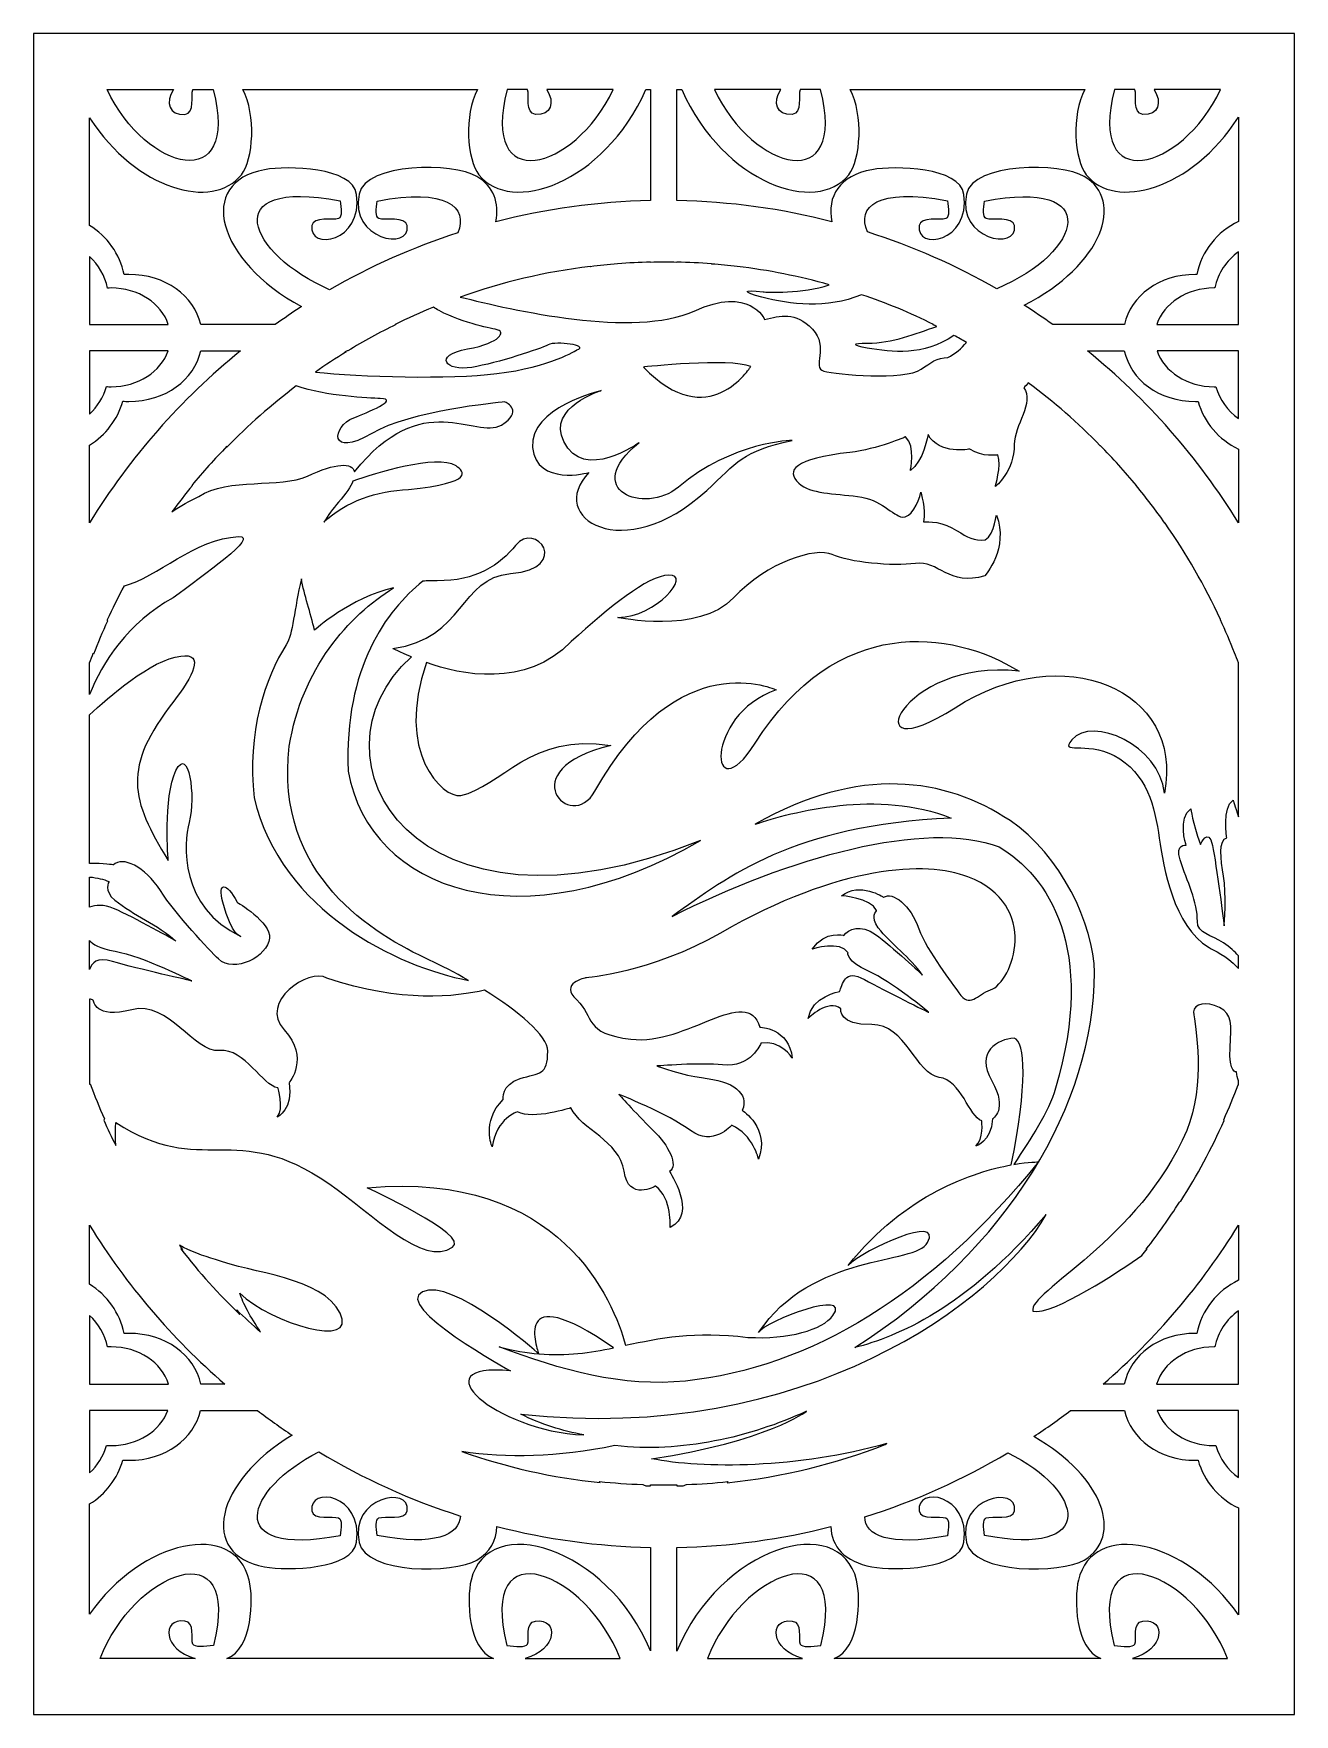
# Model space of a CAD drawing. Header units: centimetres. Extents: x -8.33 to -1.75, y 0.23 to 9.
import ezdxf

# ---------------------------------------------------------------- set-up
doc = ezdxf.new("R2010")
doc.units = ezdxf.units.CM
doc.header["$MEASUREMENT"] = 0
doc.layers.add('layer 1', color=7, linetype='Continuous')

msp = doc.modelspace()

# ---------------------------------------------------------------- linework, layer by layer
at = {"layer": 'layer 1', "color": 250}
for points, knots in [([(-8.32859, 9.00078), (-8.32859, 9.00078), (-8.14596, 9.00078), (-8.14596, 9.00078), (-8.14596, 9.00078), (-8.14596, 9.00078), (-8.0656, 9.00078), (-8.0656, 9.00078), (-8.0656, 9.00078), (-8.0656, 9.00078), (-7.88112, 9.00078), (-7.88112, 9.00078), (-7.88112, 9.00078), (-7.88112, 9.00078), (-7.59628, 9.00078), (-7.59628, 9.00078), (-7.59628, 9.00078), (-7.59628, 9.00078), (-7.51868, 9.00078), (-7.51868, 9.00078), (-7.51868, 9.00078), (-7.51868, 9.00078), (-7.3691, 9.00078), (-7.3691, 9.00078), (-7.3691, 9.00078), (-7.3691, 9.00078), (-7.20367, 9.00078), (-7.20367, 9.00078), (-7.20367, 9.00078), (-7.20367, 9.00078), (-6.04799, 9.00078), (-6.04799, 9.00078), (-6.04799, 9.00078), (-6.04799, 9.00078), (-5.88258, 9.00078), (-5.88258, 9.00078), (-5.88258, 9.00078), (-5.88258, 9.00078), (-5.73302, 9.00078), (-5.73302, 9.00078), (-5.73302, 9.00078), (-5.73302, 9.00078), (-5.65542, 9.00078), (-5.65542, 9.00078), (-5.65542, 9.00078), (-5.65542, 9.00078), (-5.37059, 9.00078), (-5.37059, 9.00078), (-5.37059, 9.00078), (-5.37059, 9.00078), (-5.18611, 9.00078), (-5.18611, 9.00078), (-5.18611, 9.00078), (-5.18611, 9.00078), (-5.11142, 9.00078), (-5.11142, 9.00078), (-5.11142, 9.00078), (-5.11142, 9.00078), (-4.97395, 9.00078), (-4.97395, 9.00078), (-4.97395, 9.00078), (-4.97395, 9.00078), (-4.89856, 9.00078), (-4.89856, 9.00078), (-4.89856, 9.00078), (-4.89856, 9.00078), (-4.71401, 9.00078), (-4.71401, 9.00078), (-4.71401, 9.00078), (-4.71401, 9.00078), (-4.42917, 9.00078), (-4.42917, 9.00078), (-4.42917, 9.00078), (-4.42917, 9.00078), (-4.35157, 9.00078), (-4.35157, 9.00078), (-4.35157, 9.00078), (-4.35157, 9.00078), (-4.202, 9.00078), (-4.202, 9.00078), (-4.202, 9.00078), (-4.202, 9.00078), (-4.03656, 9.00078), (-4.03656, 9.00078), (-4.03656, 9.00078), (-4.03656, 9.00078), (-2.88088, 9.00078), (-2.88088, 9.00078), (-2.88088, 9.00078), (-2.88088, 9.00078), (-2.71547, 9.00078), (-2.71547, 9.00078), (-2.71547, 9.00078), (-2.71547, 9.00078), (-2.56591, 9.00078), (-2.56591, 9.00078), (-2.56591, 9.00078), (-2.56591, 9.00078), (-2.48831, 9.00078), (-2.48831, 9.00078), (-2.48831, 9.00078), (-2.48831, 9.00078), (-2.20348, 9.00078), (-2.20348, 9.00078), (-2.20348, 9.00078), (-2.20348, 9.00078), (-2.01898, 9.00078), (-2.01898, 9.00078), (-2.01898, 9.00078), (-2.01898, 9.00078), (-1.93659, 9.00078), (-1.93659, 9.00078), (-1.93659, 9.00078), (-1.93659, 9.00078), (-1.75396, 9.00078), (-1.75396, 9.00078), (-1.75396, 9.00078), (-1.75396, 9.00078), (-1.75396, 0.23461), (-1.75396, 0.23461), (-1.75396, 0.23461), (-1.75396, 0.23461), (-1.93659, 0.23461), (-1.93659, 0.23461), (-1.93659, 0.23461), (-1.93659, 0.23461), (-2.07346, 0.23461), (-2.07346, 0.23461), (-2.07346, 0.23461), (-2.07346, 0.23461), (-2.25864, 0.23461), (-2.25864, 0.23461), (-2.25864, 0.23461), (-2.25864, 0.23461), (-2.71755, 0.23461), (-2.71755, 0.23461), (-2.71755, 0.23461), (-2.71755, 0.23461), (-2.89259, 0.23461), (-2.89259, 0.23461), (-2.89259, 0.23461), (-2.89259, 0.23461), (-4.02484, 0.23461), (-4.02484, 0.23461), (-4.02484, 0.23461), (-4.02484, 0.23461), (-4.19993, 0.23461), (-4.19993, 0.23461), (-4.19993, 0.23461), (-4.19993, 0.23461), (-4.65884, 0.23461), (-4.65884, 0.23461), (-4.65884, 0.23461), (-4.65884, 0.23461), (-4.84403, 0.23461), (-4.84403, 0.23461), (-4.84403, 0.23461), (-4.84403, 0.23461), (-4.97395, 0.23461), (-4.97395, 0.23461), (-4.97395, 0.23461), (-4.97395, 0.23461), (-5.11142, 0.23461), (-5.11142, 0.23461), (-5.11142, 0.23461), (-5.11142, 0.23461), (-5.24067, 0.23461), (-5.24067, 0.23461), (-5.24067, 0.23461), (-5.24067, 0.23461), (-5.42574, 0.23461), (-5.42574, 0.23461), (-5.42574, 0.23461), (-5.42574, 0.23461), (-5.88466, 0.23461), (-5.88466, 0.23461), (-5.88466, 0.23461), (-5.88466, 0.23461), (-6.0597, 0.23461), (-6.0597, 0.23461), (-6.0597, 0.23461), (-6.0597, 0.23461), (-7.19195, 0.23461), (-7.19195, 0.23461), (-7.19195, 0.23461), (-7.19195, 0.23461), (-7.36704, 0.23461), (-7.36704, 0.23461), (-7.36704, 0.23461), (-7.36704, 0.23461), (-7.82595, 0.23461), (-7.82595, 0.23461), (-7.82595, 0.23461), (-7.82595, 0.23461), (-8.01112, 0.23461), (-8.01112, 0.23461), (-8.01112, 0.23461), (-8.01112, 0.23461), (-8.14596, 0.23461), (-8.14596, 0.23461), (-8.14596, 0.23461), (-8.14596, 0.23461), (-8.32859, 0.23461), (-8.32859, 0.23461), (-8.32859, 0.23461), (-8.32859, 0.23461), (-8.32859, 9.00078), (-8.32859, 9.00078)], [0, 0, 0, 0, 0.0188679, 0.0188679, 0.0188679, 0.0188679, 0.0377358, 0.0377358, 0.0377358, 0.0377358, 0.0566038, 0.0566038, 0.0566038, 0.0566038, 0.0754717, 0.0754717, 0.0754717, 0.0754717, 0.0943396, 0.0943396, 0.0943396, 0.0943396, 0.1132075, 0.1132075, 0.1132075, 0.1132075, 0.1320755, 0.1320755, 0.1320755, 0.1320755, 0.1509434, 0.1509434, 0.1509434, 0.1509434, 0.1698113, 0.1698113, 0.1698113, 0.1698113, 0.1886792, 0.1886792, 0.1886792, 0.1886792, 0.2075472, 0.2075472, 0.2075472, 0.2075472, 0.2264151, 0.2264151, 0.2264151, 0.2264151, 0.245283, 0.245283, 0.245283, 0.245283, 0.2641509, 0.2641509, 0.2641509, 0.2641509, 0.2830189, 0.2830189, 0.2830189, 0.2830189, 0.3018868, 0.3018868, 0.3018868, 0.3018868, 0.3207547, 0.3207547, 0.3207547, 0.3207547, 0.3396226, 0.3396226, 0.3396226, 0.3396226, 0.3584906, 0.3584906, 0.3584906, 0.3584906, 0.3773585, 0.3773585, 0.3773585, 0.3773585, 0.3962264, 0.3962264, 0.3962264, 0.3962264, 0.4150943, 0.4150943, 0.4150943, 0.4150943, 0.4339623, 0.4339623, 0.4339623, 0.4339623, 0.4528302, 0.4528302, 0.4528302, 0.4528302, 0.4716981, 0.4716981, 0.4716981, 0.4716981, 0.490566, 0.490566, 0.490566, 0.490566, 0.509434, 0.509434, 0.509434, 0.509434, 0.5283019, 0.5283019, 0.5283019, 0.5283019, 0.5471698, 0.5471698, 0.5471698, 0.5471698, 0.5660377, 0.5660377, 0.5660377, 0.5660377, 0.5849057, 0.5849057, 0.5849057, 0.5849057, 0.6037736, 0.6037736, 0.6037736, 0.6037736, 0.6226415, 0.6226415, 0.6226415, 0.6226415, 0.6415094, 0.6415094, 0.6415094, 0.6415094, 0.6603774, 0.6603774, 0.6603774, 0.6603774, 0.6792453, 0.6792453, 0.6792453, 0.6792453, 0.6981132, 0.6981132, 0.6981132, 0.6981132, 0.7169811, 0.7169811, 0.7169811, 0.7169811, 0.7358491, 0.7358491, 0.7358491, 0.7358491, 0.754717, 0.754717, 0.754717, 0.754717, 0.7735849, 0.7735849, 0.7735849, 0.7735849, 0.7924528, 0.7924528, 0.7924528, 0.7924528, 0.8113208, 0.8113208, 0.8113208, 0.8113208, 0.8301887, 0.8301887, 0.8301887, 0.8301887, 0.8490566, 0.8490566, 0.8490566, 0.8490566, 0.8679245, 0.8679245, 0.8679245, 0.8679245, 0.8867925, 0.8867925, 0.8867925, 0.8867925, 0.9056604, 0.9056604, 0.9056604, 0.9056604, 0.9245283, 0.9245283, 0.9245283, 0.9245283, 0.9433962, 0.9433962, 0.9433962, 0.9433962, 0.9622642, 0.9622642, 0.9622642, 0.9622642, 1, 1, 1, 1]), ([(-7.06884, 7.48357), (-7.02361, 7.51569), (-6.97763, 7.54682), (-6.93085, 7.57683), (-6.93085, 7.57683), (-7.37358, 7.81365), (-7.48339, 8.226), (-7.12402, 8.29104), (-7.12402, 8.29104), (-7.00392, 8.31281), (-6.66414, 8.30558), (-6.64432, 8.16209), (-6.64432, 8.16209), (-6.60964, 7.91137), (-6.89635, 7.86902), (-6.87762, 7.99956), (-6.87762, 7.99956), (-6.87057, 8.04835), (-6.76642, 8.02595), (-6.73837, 8.03613), (-6.73837, 8.03613), (-6.71751, 8.0437), (-6.72501, 8.08953), (-6.73027, 8.12916), (-6.73027, 8.12916), (-7.37992, 8.25074), (-7.21018, 7.84913), (-6.78522, 7.66527), (-6.78522, 7.66527), (-6.57464, 7.78641), (-6.35042, 7.88631), (-6.11555, 7.96212), (-6.11555, 7.96212), (-6.06154, 8.09663), (-6.17797, 8.19778), (-6.53644, 8.127), (-6.53644, 8.127), (-6.54163, 8.08783), (-6.54844, 8.0435), (-6.52797, 8.03613), (-6.52797, 8.03613), (-6.49996, 8.02595), (-6.38739, 8.04835), (-6.38039, 7.99956), (-6.38039, 7.99956), (-6.36098, 7.86353), (-6.68307, 7.93132), (-6.63137, 8.1636), (-6.63137, 8.1636), (-6.59435, 8.32953), (-6.14016, 8.32851), (-6.01681, 8.25565), (-6.01681, 8.25565), (-5.93021, 8.20453), (-5.89812, 8.11812), (-5.91863, 8.0194), (-5.91863, 8.0194), (-5.65977, 8.08641), (-5.38946, 8.12443), (-5.11142, 8.12992), (-5.11142, 8.12992), (-5.11142, 8.12992), (-5.11142, 8.70857), (-5.11142, 8.70857), (-5.11142, 8.70857), (-5.11142, 8.70857), (-5.13568, 8.70857), (-5.13568, 8.70857), (-5.13568, 8.70857), (-5.35782, 8.21405), (-5.84153, 8.05468), (-6.00659, 8.26459), (-6.00659, 8.26459), (-6.06851, 8.34332), (-6.08546, 8.57787), (-6.01334, 8.70857), (-6.01334, 8.70857), (-6.01334, 8.70857), (-7.23832, 8.70857), (-7.23832, 8.70857), (-7.23832, 8.70857), (-7.16618, 8.57788), (-7.1831, 8.34335), (-7.24509, 8.26459), (-7.24509, 8.26459), (-7.39254, 8.07716), (-7.79395, 8.18411), (-8.03638, 8.56114), (-8.03638, 8.56114), (-8.03638, 8.56114), (-8.03638, 8.0006), (-8.03638, 8.0006), (-8.03638, 8.0006), (-7.94521, 7.94369), (-7.87863, 7.85162), (-7.85653, 7.74397), (-7.85653, 7.74397), (-7.84852, 7.74435), (-7.8404, 7.74464), (-7.83221, 7.74464), (-7.83221, 7.74464), (-7.64006, 7.74464), (-7.49284, 7.63245), (-7.45734, 7.48357), (-7.45734, 7.48357), (-7.45734, 7.48357), (-7.06884, 7.48357), (-7.06884, 7.48357)], [0, 0, 0, 0, 0.0357143, 0.0357143, 0.0357143, 0.0357143, 0.0714286, 0.0714286, 0.0714286, 0.0714286, 0.1071429, 0.1071429, 0.1071429, 0.1071429, 0.1428571, 0.1428571, 0.1428571, 0.1428571, 0.1785714, 0.1785714, 0.1785714, 0.1785714, 0.2142857, 0.2142857, 0.2142857, 0.2142857, 0.25, 0.25, 0.25, 0.25, 0.2857143, 0.2857143, 0.2857143, 0.2857143, 0.3214286, 0.3214286, 0.3214286, 0.3214286, 0.3571429, 0.3571429, 0.3571429, 0.3571429, 0.3928571, 0.3928571, 0.3928571, 0.3928571, 0.4285714, 0.4285714, 0.4285714, 0.4285714, 0.4642857, 0.4642857, 0.4642857, 0.4642857, 0.5, 0.5, 0.5, 0.5, 0.5357143, 0.5357143, 0.5357143, 0.5357143, 0.5714286, 0.5714286, 0.5714286, 0.5714286, 0.6071429, 0.6071429, 0.6071429, 0.6071429, 0.6428571, 0.6428571, 0.6428571, 0.6428571, 0.6785714, 0.6785714, 0.6785714, 0.6785714, 0.7142857, 0.7142857, 0.7142857, 0.7142857, 0.75, 0.75, 0.75, 0.75, 0.7857143, 0.7857143, 0.7857143, 0.7857143, 0.8214286, 0.8214286, 0.8214286, 0.8214286, 0.8571429, 0.8571429, 0.8571429, 0.8571429, 0.8928571, 0.8928571, 0.8928571, 0.8928571, 0.9285714, 0.9285714, 0.9285714, 0.9285714, 1, 1, 1, 1]), ([(-7.94581, 8.70857), (-7.73884, 8.27645), (-7.25101, 8.15918), (-7.39212, 8.70857), (-7.39212, 8.70857), (-7.39212, 8.70857), (-7.49791, 8.70857), (-7.49791, 8.70857), (-7.49791, 8.70857), (-7.49815, 8.70819), (-7.49837, 8.70779), (-7.49857, 8.70738), (-7.49857, 8.70738), (-7.51026, 8.68312), (-7.48438, 8.58562), (-7.54074, 8.5796), (-7.54074, 8.5796), (-7.62336, 8.57074), (-7.64079, 8.64386), (-7.59969, 8.70857), (-7.59969, 8.70857), (-7.59969, 8.70857), (-7.94581, 8.70857), (-7.94581, 8.70857)], [0, 0, 0, 0, 0.1428571, 0.1428571, 0.1428571, 0.1428571, 0.2857143, 0.2857143, 0.2857143, 0.2857143, 0.4285714, 0.4285714, 0.4285714, 0.4285714, 0.5714286, 0.5714286, 0.5714286, 0.5714286, 0.7142857, 0.7142857, 0.7142857, 0.7142857, 1, 1, 1, 1]), ([(-5.85957, 8.70857), (-5.85957, 8.70857), (-5.75379, 8.70857), (-5.75379, 8.70857), (-5.75379, 8.70857), (-5.75354, 8.70819), (-5.75331, 8.70779), (-5.75312, 8.70738), (-5.75312, 8.70738), (-5.74142, 8.68312), (-5.76731, 8.58566), (-5.71095, 8.5796), (-5.71095, 8.5796), (-5.62833, 8.57074), (-5.6109, 8.64386), (-5.652, 8.70857), (-5.652, 8.70857), (-5.652, 8.70857), (-5.30588, 8.70857), (-5.30588, 8.70857), (-5.30588, 8.70857), (-5.51284, 8.27646), (-6.00068, 8.15918), (-5.85957, 8.70857)], [0, 0, 0, 0, 0.1428571, 0.1428571, 0.1428571, 0.1428571, 0.2857143, 0.2857143, 0.2857143, 0.2857143, 0.4285714, 0.4285714, 0.4285714, 0.4285714, 0.5714286, 0.5714286, 0.5714286, 0.5714286, 0.7142857, 0.7142857, 0.7142857, 0.7142857, 1, 1, 1, 1]), ([(-4.97395, 8.13001), (-4.69569, 8.12472), (-4.42519, 8.08672), (-4.1661, 8.01985), (-4.1661, 8.01985), (-4.19219, 8.15118), (-4.12736, 8.26019), (-3.95691, 8.29104), (-3.95691, 8.29104), (-3.83681, 8.31281), (-3.49704, 8.30558), (-3.47721, 8.16209), (-3.47721, 8.16209), (-3.44254, 7.91137), (-3.72924, 7.86902), (-3.71051, 7.99956), (-3.71051, 7.99956), (-3.70347, 8.04835), (-3.59931, 8.02595), (-3.57126, 8.03613), (-3.57126, 8.03613), (-3.55041, 8.0437), (-3.5579, 8.08953), (-3.56316, 8.12916), (-3.56316, 8.12916), (-3.93141, 8.19808), (-4.03631, 8.09887), (-3.98077, 7.96651), (-3.98077, 7.96651), (-3.74423, 7.89126), (-3.51843, 7.79153), (-3.30634, 7.67036), (-3.30634, 7.67036), (-2.85241, 7.86041), (-2.75154, 8.24898), (-3.36934, 8.127), (-3.36934, 8.127), (-3.37452, 8.08783), (-3.38133, 8.0435), (-3.36086, 8.03613), (-3.36086, 8.03613), (-3.33285, 8.02595), (-3.22029, 8.04835), (-3.21328, 7.99956), (-3.21328, 7.99956), (-3.19386, 7.86353), (-3.51596, 7.93132), (-3.46426, 8.1636), (-3.46426, 8.1636), (-3.42725, 8.32953), (-2.97305, 8.32851), (-2.8497, 8.25565), (-2.8497, 8.25565), (-2.63818, 8.13078), (-2.75159, 7.7955), (-3.16359, 7.58432), (-3.16359, 7.58432), (-3.11273, 7.55199), (-3.06273, 7.5184), (-3.01369, 7.48357), (-3.01369, 7.48357), (-3.01369, 7.48357), (-2.6404, 7.48357), (-2.6404, 7.48357), (-2.6404, 7.48357), (-2.60566, 7.63245), (-2.46125, 7.74464), (-2.26902, 7.74464), (-2.26902, 7.74464), (-2.26709, 7.74464), (-2.26515, 7.74461), (-2.26327, 7.74455), (-2.26327, 7.74455), (-2.23809, 7.86617), (-2.15618, 7.9678), (-2.04617, 8.02123), (-2.04617, 8.02123), (-2.04617, 8.02123), (-2.04617, 8.56428), (-2.04617, 8.56428), (-2.04617, 8.56428), (-2.28841, 8.1847), (-2.69169, 8.07667), (-2.83948, 8.26459), (-2.83948, 8.26459), (-2.9014, 8.34332), (-2.91835, 8.57787), (-2.84623, 8.70857), (-2.84623, 8.70857), (-2.84623, 8.70857), (-4.07121, 8.70857), (-4.07121, 8.70857), (-4.07121, 8.70857), (-3.99908, 8.57788), (-4.01599, 8.34335), (-4.07799, 8.26459), (-4.07799, 8.26459), (-4.24312, 8.05466), (-4.72687, 8.21407), (-4.94901, 8.70857), (-4.94901, 8.70857), (-4.94901, 8.70857), (-4.97395, 8.70857), (-4.97395, 8.70857), (-4.97395, 8.70857), (-4.97395, 8.70857), (-4.97395, 8.13001), (-4.97395, 8.13001)], [0, 0, 0, 0, 0.0357143, 0.0357143, 0.0357143, 0.0357143, 0.0714286, 0.0714286, 0.0714286, 0.0714286, 0.1071429, 0.1071429, 0.1071429, 0.1071429, 0.1428571, 0.1428571, 0.1428571, 0.1428571, 0.1785714, 0.1785714, 0.1785714, 0.1785714, 0.2142857, 0.2142857, 0.2142857, 0.2142857, 0.25, 0.25, 0.25, 0.25, 0.2857143, 0.2857143, 0.2857143, 0.2857143, 0.3214286, 0.3214286, 0.3214286, 0.3214286, 0.3571429, 0.3571429, 0.3571429, 0.3571429, 0.3928571, 0.3928571, 0.3928571, 0.3928571, 0.4285714, 0.4285714, 0.4285714, 0.4285714, 0.4642857, 0.4642857, 0.4642857, 0.4642857, 0.5, 0.5, 0.5, 0.5, 0.5357143, 0.5357143, 0.5357143, 0.5357143, 0.5714286, 0.5714286, 0.5714286, 0.5714286, 0.6071429, 0.6071429, 0.6071429, 0.6071429, 0.6428571, 0.6428571, 0.6428571, 0.6428571, 0.6785714, 0.6785714, 0.6785714, 0.6785714, 0.7142857, 0.7142857, 0.7142857, 0.7142857, 0.75, 0.75, 0.75, 0.75, 0.7857143, 0.7857143, 0.7857143, 0.7857143, 0.8214286, 0.8214286, 0.8214286, 0.8214286, 0.8571429, 0.8571429, 0.8571429, 0.8571429, 0.8928571, 0.8928571, 0.8928571, 0.8928571, 0.9285714, 0.9285714, 0.9285714, 0.9285714, 1, 1, 1, 1]), ([(-4.7787, 8.70857), (-4.7787, 8.70857), (-4.43259, 8.70857), (-4.43259, 8.70857), (-4.43259, 8.70857), (-4.47369, 8.64386), (-4.45625, 8.57074), (-4.37363, 8.5796), (-4.37363, 8.5796), (-4.31727, 8.58562), (-4.34316, 8.68312), (-4.33146, 8.70738), (-4.33146, 8.70738), (-4.33126, 8.70779), (-4.33104, 8.70819), (-4.3308, 8.70857), (-4.3308, 8.70857), (-4.3308, 8.70857), (-4.22502, 8.70857), (-4.22502, 8.70857), (-4.22502, 8.70857), (-4.0839, 8.15918), (-4.57173, 8.27645), (-4.7787, 8.70857)], [0, 0, 0, 0, 0.1428571, 0.1428571, 0.1428571, 0.1428571, 0.2857143, 0.2857143, 0.2857143, 0.2857143, 0.4285714, 0.4285714, 0.4285714, 0.4285714, 0.5714286, 0.5714286, 0.5714286, 0.5714286, 0.7142857, 0.7142857, 0.7142857, 0.7142857, 1, 1, 1, 1]), ([(-2.69246, 8.70857), (-2.69246, 8.70857), (-2.58668, 8.70857), (-2.58668, 8.70857), (-2.58668, 8.70857), (-2.58644, 8.70819), (-2.58621, 8.70779), (-2.58601, 8.70738), (-2.58601, 8.70738), (-2.57431, 8.68312), (-2.6002, 8.58566), (-2.54384, 8.5796), (-2.54384, 8.5796), (-2.46122, 8.57074), (-2.4438, 8.64386), (-2.48489, 8.70857), (-2.48489, 8.70857), (-2.48489, 8.70857), (-2.13877, 8.70857), (-2.13877, 8.70857), (-2.13877, 8.70857), (-2.34573, 8.27646), (-2.83357, 8.15918), (-2.69246, 8.70857)], [0, 0, 0, 0, 0.1428571, 0.1428571, 0.1428571, 0.1428571, 0.2857143, 0.2857143, 0.2857143, 0.2857143, 0.4285714, 0.4285714, 0.4285714, 0.4285714, 0.5714286, 0.5714286, 0.5714286, 0.5714286, 0.7142857, 0.7142857, 0.7142857, 0.7142857, 1, 1, 1, 1]), ([(-8.03638, 7.48357), (-8.03638, 7.48357), (-8.03638, 7.83835), (-8.03638, 7.83835), (-8.03638, 7.83835), (-7.98981, 7.79522), (-7.9565, 7.738), (-7.94342, 7.67363), (-7.94342, 7.67363), (-7.93725, 7.67393), (-7.931, 7.67415), (-7.92472, 7.67415), (-7.92472, 7.67415), (-7.78225, 7.67415), (-7.66178, 7.5931), (-7.62623, 7.48357), (-7.62623, 7.48357), (-7.62623, 7.48357), (-8.03638, 7.48357), (-8.03638, 7.48357)], [0, 0, 0, 0, 0.1666667, 0.1666667, 0.1666667, 0.1666667, 0.3333333, 0.3333333, 0.3333333, 0.3333333, 0.5, 0.5, 0.5, 0.5, 0.6666667, 0.6666667, 0.6666667, 0.6666667, 1, 1, 1, 1]), ([(-4.52404, 7.65389), (-4.63349, 7.66855), (-4.63454, 7.6516), (-4.53102, 7.62592), (-4.53102, 7.62592), (-4.38296, 7.58919), (-4.19463, 7.56257), (-4.01172, 7.63862), (-4.01172, 7.63862), (-3.88174, 7.59628), (-3.75608, 7.54435), (-3.63556, 7.48357), (-3.63556, 7.48357), (-3.63556, 7.48357), (-3.63972, 7.48357), (-3.63972, 7.48357), (-3.63972, 7.48357), (-3.63275, 7.48013), (-3.62579, 7.47668), (-3.61884, 7.47321), (-3.61884, 7.47321), (-3.73064, 7.43539), (-3.84996, 7.38679), (-3.97959, 7.38554), (-3.97959, 7.38554), (-4.06343, 7.38922), (-4.06274, 7.37449), (-3.98229, 7.36076), (-3.98229, 7.36076), (-3.84967, 7.33816), (-3.69125, 7.31737), (-3.52967, 7.42687), (-3.52967, 7.42687), (-3.50774, 7.41503), (-3.48596, 7.40295), (-3.46435, 7.39062), (-3.46435, 7.39062), (-3.48715, 7.35769), (-3.52608, 7.33094), (-3.5606, 7.31164), (-3.5606, 7.31164), (-3.61629, 7.312), (-3.65309, 7.2827), (-3.6998, 7.25069), (-3.6998, 7.25069), (-3.7887, 7.18986), (-4.14138, 7.2224), (-4.20743, 7.24042), (-4.20743, 7.24042), (-4.27349, 7.25848), (-4.17806, 7.36684), (-4.26759, 7.45999), (-4.26759, 7.45999), (-4.35695, 7.55305), (-4.43458, 7.52898), (-4.51713, 7.51043), (-4.51713, 7.51043), (-4.51713, 7.51043), (-4.59359, 7.68738), (-4.88478, 7.55404), (-4.88478, 7.55404), (-5.19626, 7.41147), (-5.83362, 7.55942), (-6.10417, 7.62682), (-6.10417, 7.62682), (-5.88748, 7.70375), (-5.66019, 7.75796), (-5.42517, 7.78642), (-5.42517, 7.78642), (-5.42532, 7.78595), (-5.42548, 7.7855), (-5.42562, 7.78504), (-5.42562, 7.78504), (-5.37876, 7.79074), (-5.33163, 7.79556), (-5.28419, 7.79922), (-5.28419, 7.79922), (-5.28389, 7.79961), (-5.28359, 7.79999), (-5.28329, 7.80038), (-5.28329, 7.80038), (-5.22639, 7.80469), (-5.16909, 7.8075), (-5.11142, 7.80876), (-5.11142, 7.80876), (-5.11142, 7.80876), (-5.11142, 7.80762), (-5.11142, 7.80762), (-5.11142, 7.80762), (-5.08752, 7.80815), (-5.06358, 7.80854), (-5.03956, 7.80854), (-5.03956, 7.80854), (-5.01763, 7.80854), (-4.99578, 7.80816), (-4.97395, 7.8077), (-4.97395, 7.8077), (-4.97395, 7.8077), (-4.97395, 7.80882), (-4.97395, 7.80882), (-4.97395, 7.80882), (-4.91333, 7.80755), (-4.85312, 7.80457), (-4.79336, 7.79994), (-4.79336, 7.79994), (-4.79313, 7.79963), (-4.79289, 7.79932), (-4.79265, 7.79902), (-4.79265, 7.79902), (-4.74804, 7.79557), (-4.70373, 7.79102), (-4.65965, 7.78574), (-4.65965, 7.78574), (-4.65975, 7.78608), (-4.65987, 7.78641), (-4.65998, 7.78675), (-4.65998, 7.78675), (-4.4956, 7.767), (-4.33498, 7.73466), (-4.17913, 7.69076), (-4.17913, 7.69076), (-4.32035, 7.64326), (-4.50487, 7.65145), (-4.52404, 7.65389)], [0, 0, 0, 0, 0.03125, 0.03125, 0.03125, 0.03125, 0.0625, 0.0625, 0.0625, 0.0625, 0.09375, 0.09375, 0.09375, 0.09375, 0.125, 0.125, 0.125, 0.125, 0.15625, 0.15625, 0.15625, 0.15625, 0.1875, 0.1875, 0.1875, 0.1875, 0.21875, 0.21875, 0.21875, 0.21875, 0.25, 0.25, 0.25, 0.25, 0.28125, 0.28125, 0.28125, 0.28125, 0.3125, 0.3125, 0.3125, 0.3125, 0.34375, 0.34375, 0.34375, 0.34375, 0.375, 0.375, 0.375, 0.375, 0.40625, 0.40625, 0.40625, 0.40625, 0.4375, 0.4375, 0.4375, 0.4375, 0.46875, 0.46875, 0.46875, 0.46875, 0.5, 0.5, 0.5, 0.5, 0.53125, 0.53125, 0.53125, 0.53125, 0.5625, 0.5625, 0.5625, 0.5625, 0.59375, 0.59375, 0.59375, 0.59375, 0.625, 0.625, 0.625, 0.625, 0.65625, 0.65625, 0.65625, 0.65625, 0.6875, 0.6875, 0.6875, 0.6875, 0.71875, 0.71875, 0.71875, 0.71875, 0.75, 0.75, 0.75, 0.75, 0.78125, 0.78125, 0.78125, 0.78125, 0.8125, 0.8125, 0.8125, 0.8125, 0.84375, 0.84375, 0.84375, 0.84375, 0.875, 0.875, 0.875, 0.875, 0.90625, 0.90625, 0.90625, 0.90625, 0.9375, 0.9375, 0.9375, 0.9375, 1, 1, 1, 1]), ([(-2.04617, 7.86235), (-2.04617, 7.86235), (-2.04617, 7.48357), (-2.04617, 7.48357), (-2.04617, 7.48357), (-2.04617, 7.48357), (-2.47134, 7.48357), (-2.47134, 7.48357), (-2.47134, 7.48357), (-2.43579, 7.5931), (-2.31531, 7.67415), (-2.17279, 7.67415), (-2.17279, 7.67415), (-2.17131, 7.67415), (-2.16982, 7.67412), (-2.16836, 7.67409), (-2.16836, 7.67409), (-2.15259, 7.75108), (-2.1079, 7.81779), (-2.04617, 7.86235)], [0, 0, 0, 0, 0.1666667, 0.1666667, 0.1666667, 0.1666667, 0.3333333, 0.3333333, 0.3333333, 0.3333333, 0.5, 0.5, 0.5, 0.5, 0.6666667, 0.6666667, 0.6666667, 0.6666667, 1, 1, 1, 1]), ([(-6.24345, 7.57367), (-6.23472, 7.5677), (-6.22477, 7.56172), (-6.21361, 7.55585), (-6.21361, 7.55585), (-6.08096, 7.48596), (-5.93427, 7.46296), (-5.90537, 7.45489), (-5.90537, 7.45489), (-5.87643, 7.44677), (-5.88315, 7.39016), (-6.06646, 7.35593), (-6.06646, 7.35593), (-6.24979, 7.32166), (-6.1786, 7.23749), (-6.0436, 7.26015), (-6.0436, 7.26015), (-5.90856, 7.28284), (-5.68647, 7.3564), (-5.64549, 7.37776), (-5.64549, 7.37776), (-5.60459, 7.39909), (-5.4281, 7.37523), (-5.495, 7.35131), (-5.495, 7.35131), (-5.495, 7.35131), (-5.6307, 7.26239), (-5.91368, 7.22749), (-5.91368, 7.22749), (-6.15787, 7.19738), (-6.62807, 7.20924), (-6.8595, 7.23559), (-6.8595, 7.23559), (-6.80685, 7.27238), (-6.75304, 7.30762), (-6.69815, 7.34124), (-6.69815, 7.34124), (-6.70087, 7.3404), (-6.70357, 7.33953), (-6.70628, 7.33867), (-6.70628, 7.33867), (-6.70224, 7.34116), (-6.69818, 7.34363), (-6.69413, 7.3461), (-6.69413, 7.3461), (-6.69413, 7.3461), (-6.69036, 7.3461), (-6.69036, 7.3461), (-6.69036, 7.3461), (-6.60904, 7.39557), (-6.52525, 7.44137), (-6.43941, 7.48357), (-6.43941, 7.48357), (-6.43941, 7.48357), (-6.44374, 7.48357), (-6.44374, 7.48357), (-6.44374, 7.48357), (-6.3782, 7.51581), (-6.31141, 7.54588), (-6.24345, 7.57367)], [0, 0, 0, 0, 0.0625, 0.0625, 0.0625, 0.0625, 0.125, 0.125, 0.125, 0.125, 0.1875, 0.1875, 0.1875, 0.1875, 0.25, 0.25, 0.25, 0.25, 0.3125, 0.3125, 0.3125, 0.3125, 0.375, 0.375, 0.375, 0.375, 0.4375, 0.4375, 0.4375, 0.4375, 0.5, 0.5, 0.5, 0.5, 0.5625, 0.5625, 0.5625, 0.5625, 0.625, 0.625, 0.625, 0.625, 0.6875, 0.6875, 0.6875, 0.6875, 0.75, 0.75, 0.75, 0.75, 0.8125, 0.8125, 0.8125, 0.8125, 0.875, 0.875, 0.875, 0.875, 1, 1, 1, 1]), ([(-8.03638, 6.44972), (-7.82645, 6.79125), (-7.55984, 7.09449), (-7.24975, 7.3461), (-7.24975, 7.3461), (-7.24975, 7.3461), (-7.45669, 7.3461), (-7.45669, 7.3461), (-7.45669, 7.3461), (-7.49103, 7.19591), (-7.63889, 7.08236), (-7.83221, 7.08236), (-7.83221, 7.08236), (-7.84268, 7.08236), (-7.85311, 7.0827), (-7.86341, 7.08337), (-7.86341, 7.08337), (-7.89053, 6.98776), (-7.95321, 6.90652), (-8.03638, 6.85455), (-8.03638, 6.85455), (-8.03638, 6.85455), (-8.03638, 6.44972), (-8.03638, 6.44972)], [0, 0, 0, 0, 0.1428571, 0.1428571, 0.1428571, 0.1428571, 0.2857143, 0.2857143, 0.2857143, 0.2857143, 0.4285714, 0.4285714, 0.4285714, 0.4285714, 0.5714286, 0.5714286, 0.5714286, 0.5714286, 0.7142857, 0.7142857, 0.7142857, 0.7142857, 1, 1, 1, 1]), ([(-8.03638, 7.01679), (-8.03638, 7.01679), (-8.03638, 7.3461), (-8.03638, 7.3461), (-8.03638, 7.3461), (-8.03638, 7.3461), (-7.62739, 7.3461), (-7.62739, 7.3461), (-7.62739, 7.3461), (-7.66436, 7.23839), (-7.78379, 7.15909), (-7.92472, 7.15909), (-7.92472, 7.15909), (-7.93276, 7.15909), (-7.94079, 7.15936), (-7.9487, 7.15988), (-7.9487, 7.15988), (-7.96428, 7.10434), (-7.99512, 7.05504), (-8.03638, 7.01679)], [0, 0, 0, 0, 0.1666667, 0.1666667, 0.1666667, 0.1666667, 0.3333333, 0.3333333, 0.3333333, 0.3333333, 0.5, 0.5, 0.5, 0.5, 0.6666667, 0.6666667, 0.6666667, 0.6666667, 1, 1, 1, 1]), ([(-4.58918, 7.26416), (-4.58918, 7.26416), (-4.8109, 6.9071), (-5.14732, 7.26185), (-5.14732, 7.26185), (-5.14732, 7.26185), (-4.69896, 7.3113), (-4.58918, 7.26416)], [0, 0, 0, 0, 0.3333333, 0.3333333, 0.3333333, 0.3333333, 1, 1, 1, 1]), ([(-2.83281, 7.3461), (-2.52274, 7.09447), (-2.25608, 6.79125), (-2.04617, 6.44968), (-2.04617, 6.44968), (-2.04617, 6.44968), (-2.04617, 6.83385), (-2.04617, 6.83385), (-2.04617, 6.83385), (-2.14759, 6.88317), (-2.22509, 6.97348), (-2.25631, 7.08259), (-2.25631, 7.08259), (-2.26053, 7.0825), (-2.26478, 7.08236), (-2.26902, 7.08236), (-2.26902, 7.08236), (-2.46243, 7.08236), (-2.60743, 7.19591), (-2.64104, 7.3461), (-2.64104, 7.3461), (-2.64104, 7.3461), (-2.83281, 7.3461), (-2.83281, 7.3461)], [0, 0, 0, 0, 0.1428571, 0.1428571, 0.1428571, 0.1428571, 0.2857143, 0.2857143, 0.2857143, 0.2857143, 0.4285714, 0.4285714, 0.4285714, 0.4285714, 0.5714286, 0.5714286, 0.5714286, 0.5714286, 0.7142857, 0.7142857, 0.7142857, 0.7142857, 1, 1, 1, 1]), ([(-2.04617, 7.3461), (-2.04617, 7.3461), (-2.04617, 6.99278), (-2.04617, 6.99278), (-2.04617, 6.99278), (-2.10197, 7.03311), (-2.14383, 7.09153), (-2.163, 7.15928), (-2.163, 7.15928), (-2.16624, 7.15919), (-2.16952, 7.15909), (-2.17279, 7.15909), (-2.17279, 7.15909), (-2.31377, 7.15909), (-2.43321, 7.23839), (-2.47018, 7.3461), (-2.47018, 7.3461), (-2.47018, 7.3461), (-2.04617, 7.3461), (-2.04617, 7.3461)], [0, 0, 0, 0, 0.1666667, 0.1666667, 0.1666667, 0.1666667, 0.3333333, 0.3333333, 0.3333333, 0.3333333, 0.5, 0.5, 0.5, 0.5, 0.6666667, 0.6666667, 0.6666667, 0.6666667, 1, 1, 1, 1]), ([(-6.95897, 7.16321), (-6.80286, 7.10933), (-6.57825, 7.09989), (-6.52092, 7.0981), (-6.52092, 7.0981), (-6.41318, 7.0948), (-6.59452, 7.02282), (-6.65802, 6.99759), (-6.65802, 6.99759), (-6.77599, 6.95065), (-6.78845, 6.78305), (-6.56534, 6.91509), (-6.56534, 6.91509), (-6.36379, 7.0343), (-5.91357, 7.07465), (-5.87251, 7.08028), (-5.87251, 7.08028), (-5.85966, 7.07458), (-5.77414, 7.03214), (-5.88849, 6.95901), (-5.88849, 6.95901), (-6.0289, 6.88359), (-6.2995, 7.16055), (-6.65531, 6.71559), (-6.65531, 6.71559), (-6.66551, 6.7649), (-6.75307, 6.76213), (-6.90078, 6.69302), (-6.90078, 6.69302), (-7.04094, 6.62743), (-7.31283, 6.68788), (-7.46688, 6.58721), (-7.46688, 6.58721), (-7.51387, 6.56416), (-7.56157, 6.53712), (-7.60724, 6.50676), (-7.60724, 6.50676), (-7.57272, 6.55363), (-7.53697, 6.59955), (-7.49997, 6.6444), (-7.49997, 6.6444), (-7.50135, 6.64425), (-7.50274, 6.64407), (-7.50413, 6.6439), (-7.50413, 6.6439), (-7.4458, 6.71466), (-7.3845, 6.78288), (-7.32041, 6.84836), (-7.32041, 6.84836), (-7.32115, 6.84624), (-7.32188, 6.84412), (-7.32257, 6.842), (-7.32257, 6.842), (-7.20969, 6.95792), (-7.08815, 7.06536), (-6.95897, 7.16321)], [0, 0, 0, 0, 0.0666667, 0.0666667, 0.0666667, 0.0666667, 0.1333333, 0.1333333, 0.1333333, 0.1333333, 0.2, 0.2, 0.2, 0.2, 0.2666667, 0.2666667, 0.2666667, 0.2666667, 0.3333333, 0.3333333, 0.3333333, 0.3333333, 0.4, 0.4, 0.4, 0.4, 0.4666667, 0.4666667, 0.4666667, 0.4666667, 0.5333333, 0.5333333, 0.5333333, 0.5333333, 0.6, 0.6, 0.6, 0.6, 0.6666667, 0.6666667, 0.6666667, 0.6666667, 0.7333333, 0.7333333, 0.7333333, 0.7333333, 0.8, 0.8, 0.8, 0.8, 0.8666667, 0.8666667, 0.8666667, 0.8666667, 1, 1, 1, 1]), ([(-2.04617, 4.91655), (-2.06299, 4.97313), (-2.07376, 5.00272), (-2.07376, 5.00272), (-2.07376, 5.00272), (-2.1306, 4.9643), (-2.10658, 4.80659), (-2.10658, 4.80659), (-2.10658, 4.80659), (-2.14974, 4.79603), (-2.13917, 4.69492), (-2.12307, 4.60632), (-2.12307, 4.60632), (-2.10698, 4.51781), (-2.12046, 4.34724), (-2.12046, 4.34724), (-2.12046, 4.34724), (-2.12046, 4.34724), (-2.15996, 4.66673), (-2.1814, 4.76663), (-2.1814, 4.76663), (-2.20282, 4.86665), (-2.24399, 4.77183), (-2.24399, 4.77183), (-2.24399, 4.77183), (-2.28754, 4.89162), (-2.29348, 4.95745), (-2.29348, 4.95745), (-2.29348, 4.95745), (-2.36523, 4.91358), (-2.31876, 4.76829), (-2.31876, 4.76829), (-2.31876, 4.76829), (-2.31876, 4.76829), (-2.37743, 4.77691), (-2.34992, 4.69145), (-2.34992, 4.69145), (-2.31416, 4.58047), (-2.25737, 4.47104), (-2.2599, 4.36987), (-2.2599, 4.36987), (-2.26139, 4.30695), (-2.18482, 4.30105), (-2.12378, 4.25931), (-2.12378, 4.25931), (-2.08988, 4.23611), (-2.06442, 4.21264), (-2.04617, 4.19132), (-2.04617, 4.19132), (-2.04617, 4.19132), (-2.04617, 4.12502), (-2.04617, 4.12502), (-2.04617, 4.12502), (-2.04807, 4.12688), (-2.05003, 4.1289), (-2.05204, 4.13109), (-2.05204, 4.13109), (-2.10935, 4.19339), (-2.17387, 4.21839), (-2.19905, 4.23377), (-2.19905, 4.23377), (-2.38568, 4.34806), (-2.43618, 4.64975), (-2.45847, 4.80383), (-2.45847, 4.80383), (-2.48208, 4.96667), (-2.52142, 5.1458), (-2.69436, 5.23542), (-2.69436, 5.23542), (-2.8445, 5.31316), (-2.98081, 5.2376), (-2.91453, 5.31684), (-2.91453, 5.31684), (-2.80703, 5.44528), (-2.45611, 5.28891), (-2.43211, 5.03999), (-2.43211, 5.03999), (-2.32636, 5.58255), (-2.96167, 5.84617), (-3.52326, 5.4849), (-3.52326, 5.4849), (-4.06719, 5.13489), (-3.80777, 5.74877), (-3.1897, 5.67511), (-3.1897, 5.67511), (-3.54355, 5.895), (-4.14107, 5.96829), (-4.56628, 5.29983), (-4.56628, 5.29983), (-4.80331, 4.92717), (-4.83832, 5.44587), (-4.45558, 5.57743), (-4.45558, 5.57743), (-4.45558, 5.57743), (-4.96541, 5.82611), (-5.40142, 5.04953), (-5.40142, 5.04953), (-5.52779, 4.82452), (-5.84529, 5.16366), (-5.31938, 5.28744), (-5.31938, 5.28744), (-5.73505, 5.35543), (-5.89139, 5.07382), (-6.10155, 5.02687), (-6.10155, 5.02687), (-6.19537, 5.01198), (-6.44561, 5.25392), (-6.27948, 5.71998), (-6.27948, 5.71998), (-6.10563, 5.65791), (-5.76328, 5.58308), (-5.52487, 5.82988), (-5.52487, 5.82988), (-5.32828, 6.00899), (-5.12782, 6.1725), (-5.01612, 6.17691), (-5.01612, 6.17691), (-4.89506, 6.18165), (-5.07907, 5.95748), (-5.28235, 5.95557), (-5.28235, 5.95557), (-5.28235, 5.95557), (-4.86224, 5.8641), (-4.67929, 6.05768), (-4.67929, 6.05768), (-4.50149, 6.24593), (-4.2502, 6.32355), (-4.16425, 6.28359), (-4.16425, 6.28359), (-4.07838, 6.24372), (-3.84843, 6.22047), (-3.73004, 6.23788), (-3.73004, 6.23788), (-3.61157, 6.25534), (-3.5543, 6.11551), (-3.36806, 6.17323), (-3.36806, 6.17323), (-3.36806, 6.17323), (-3.24119, 6.31746), (-3.30782, 6.48941), (-3.30782, 6.48941), (-3.30782, 6.48941), (-3.3272, 6.34656), (-3.38724, 6.35818), (-3.38724, 6.35818), (-3.4427, 6.36036), (-3.46944, 6.38346), (-3.54, 6.4229), (-3.54, 6.4229), (-3.6106, 6.46229), (-3.68773, 6.45417), (-3.68773, 6.45417), (-3.68773, 6.45417), (-3.67539, 6.52273), (-3.70189, 6.6098), (-3.70189, 6.6098), (-3.70189, 6.6098), (-3.71391, 6.55182), (-3.75374, 6.47217), (-3.79974, 6.47897), (-3.79974, 6.47897), (-3.84562, 6.48576), (-3.90964, 6.57274), (-4.03222, 6.58725), (-4.03222, 6.58725), (-4.15479, 6.60179), (-4.27783, 6.60045), (-4.33766, 6.65543), (-4.33766, 6.65543), (-4.41054, 6.72241), (-4.36168, 6.78324), (-4.07153, 6.81675), (-4.07153, 6.81675), (-3.92746, 6.83339), (-3.78206, 6.89773), (-3.78206, 6.89773), (-3.78206, 6.89773), (-3.72717, 6.84819), (-3.75658, 6.72173), (-3.75658, 6.72173), (-3.75658, 6.72173), (-3.68859, 6.76732), (-3.66456, 6.90982), (-3.66456, 6.90982), (-3.66456, 6.90982), (-3.60623, 6.80181), (-3.4457, 6.83384), (-3.4457, 6.83384), (-3.4457, 6.83384), (-3.38044, 6.78934), (-3.30008, 6.80338), (-3.30008, 6.80338), (-3.30008, 6.80338), (-3.28132, 6.74436), (-3.31324, 6.63857), (-3.31324, 6.63857), (-3.31324, 6.63857), (-3.31324, 6.63857), (-3.21339, 6.72026), (-3.21444, 6.85832), (-3.21444, 6.85832), (-3.21514, 6.95536), (-3.10881, 7.0779), (-3.16467, 7.15325), (-3.16467, 7.15325), (-3.15678, 7.16137), (-3.14898, 7.17009), (-3.14156, 7.17931), (-3.14156, 7.17931), (-3.00796, 7.07986), (-2.88238, 6.9702), (-2.76591, 6.85158), (-2.76591, 6.85158), (-2.76605, 6.85196), (-2.76621, 6.85235), (-2.76635, 6.85274), (-2.76635, 6.85274), (-2.70059, 6.7858), (-2.63775, 6.71599), (-2.57803, 6.64352), (-2.57803, 6.64352), (-2.57819, 6.64354), (-2.57834, 6.64356), (-2.5785, 6.64358), (-2.5785, 6.64358), (-2.52637, 6.58034), (-2.47674, 6.51497), (-2.42952, 6.4478), (-2.42952, 6.4478), (-2.42918, 6.44761), (-2.42883, 6.44741), (-2.42849, 6.44722), (-2.42849, 6.44722), (-2.31761, 6.28944), (-2.2206, 6.12127), (-2.13932, 5.94447), (-2.13932, 5.94447), (-2.13945, 5.94421), (-2.13957, 5.94394), (-2.1397, 5.94368), (-2.1397, 5.94368), (-2.11361, 5.88687), (-2.08918, 5.82916), (-2.0664, 5.77063), (-2.0664, 5.77063), (-2.06623, 5.77089), (-2.06606, 5.77114), (-2.06589, 5.77139), (-2.06589, 5.77139), (-2.05919, 5.7542), (-2.05258, 5.73697), (-2.04617, 5.71964), (-2.04617, 5.71964), (-2.04617, 5.71964), (-2.04617, 4.91655), (-2.04617, 4.91655)], [0, 0, 0, 0, 0.0153846, 0.0153846, 0.0153846, 0.0153846, 0.0307692, 0.0307692, 0.0307692, 0.0307692, 0.0461538, 0.0461538, 0.0461538, 0.0461538, 0.0615385, 0.0615385, 0.0615385, 0.0615385, 0.0769231, 0.0769231, 0.0769231, 0.0769231, 0.0923077, 0.0923077, 0.0923077, 0.0923077, 0.1076923, 0.1076923, 0.1076923, 0.1076923, 0.1230769, 0.1230769, 0.1230769, 0.1230769, 0.1384615, 0.1384615, 0.1384615, 0.1384615, 0.1538462, 0.1538462, 0.1538462, 0.1538462, 0.1692308, 0.1692308, 0.1692308, 0.1692308, 0.1846154, 0.1846154, 0.1846154, 0.1846154, 0.2, 0.2, 0.2, 0.2, 0.2153846, 0.2153846, 0.2153846, 0.2153846, 0.2307692, 0.2307692, 0.2307692, 0.2307692, 0.2461538, 0.2461538, 0.2461538, 0.2461538, 0.2615385, 0.2615385, 0.2615385, 0.2615385, 0.2769231, 0.2769231, 0.2769231, 0.2769231, 0.2923077, 0.2923077, 0.2923077, 0.2923077, 0.3076923, 0.3076923, 0.3076923, 0.3076923, 0.3230769, 0.3230769, 0.3230769, 0.3230769, 0.3384615, 0.3384615, 0.3384615, 0.3384615, 0.3538462, 0.3538462, 0.3538462, 0.3538462, 0.3692308, 0.3692308, 0.3692308, 0.3692308, 0.3846154, 0.3846154, 0.3846154, 0.3846154, 0.4, 0.4, 0.4, 0.4, 0.4153846, 0.4153846, 0.4153846, 0.4153846, 0.4307692, 0.4307692, 0.4307692, 0.4307692, 0.4461538, 0.4461538, 0.4461538, 0.4461538, 0.4615385, 0.4615385, 0.4615385, 0.4615385, 0.4769231, 0.4769231, 0.4769231, 0.4769231, 0.4923077, 0.4923077, 0.4923077, 0.4923077, 0.5076923, 0.5076923, 0.5076923, 0.5076923, 0.5230769, 0.5230769, 0.5230769, 0.5230769, 0.5384615, 0.5384615, 0.5384615, 0.5384615, 0.5538462, 0.5538462, 0.5538462, 0.5538462, 0.5692308, 0.5692308, 0.5692308, 0.5692308, 0.5846154, 0.5846154, 0.5846154, 0.5846154, 0.6, 0.6, 0.6, 0.6, 0.6153846, 0.6153846, 0.6153846, 0.6153846, 0.6307692, 0.6307692, 0.6307692, 0.6307692, 0.6461538, 0.6461538, 0.6461538, 0.6461538, 0.6615385, 0.6615385, 0.6615385, 0.6615385, 0.6769231, 0.6769231, 0.6769231, 0.6769231, 0.6923077, 0.6923077, 0.6923077, 0.6923077, 0.7076923, 0.7076923, 0.7076923, 0.7076923, 0.7230769, 0.7230769, 0.7230769, 0.7230769, 0.7384615, 0.7384615, 0.7384615, 0.7384615, 0.7538462, 0.7538462, 0.7538462, 0.7538462, 0.7692308, 0.7692308, 0.7692308, 0.7692308, 0.7846154, 0.7846154, 0.7846154, 0.7846154, 0.8, 0.8, 0.8, 0.8, 0.8153846, 0.8153846, 0.8153846, 0.8153846, 0.8307692, 0.8307692, 0.8307692, 0.8307692, 0.8461538, 0.8461538, 0.8461538, 0.8461538, 0.8615385, 0.8615385, 0.8615385, 0.8615385, 0.8769231, 0.8769231, 0.8769231, 0.8769231, 0.8923077, 0.8923077, 0.8923077, 0.8923077, 0.9076923, 0.9076923, 0.9076923, 0.9076923, 0.9230769, 0.9230769, 0.9230769, 0.9230769, 0.9384615, 0.9384615, 0.9384615, 0.9384615, 0.9538462, 0.9538462, 0.9538462, 0.9538462, 0.9692308, 0.9692308, 0.9692308, 0.9692308, 1, 1, 1, 1]), ([(-4.81835, 6.61838), (-5.25193, 6.21923), (-5.65961, 6.47775), (-5.43324, 6.71117), (-5.43324, 6.71117), (-5.43324, 6.71117), (-5.70537, 6.63751), (-5.72632, 6.84262), (-5.72632, 6.84262), (-5.74719, 7.04775), (-5.36815, 7.13927), (-5.36815, 7.13927), (-5.36815, 7.13927), (-5.36815, 7.13927), (-5.65121, 7.05376), (-5.56419, 6.87375), (-5.56419, 6.87375), (-5.46001, 6.65817), (-5.17022, 6.8678), (-5.17022, 6.8678), (-5.17022, 6.8678), (-5.48014, 6.62087), (-5.14292, 6.48721), (-4.96642, 6.63585), (-4.96642, 6.63585), (-4.68375, 6.8739), (-4.37318, 6.87912), (-4.37318, 6.87912), (-4.37318, 6.87912), (-4.6322, 6.82507), (-4.66192, 6.76239), (-4.81835, 6.61838)], [0, 0, 0, 0, 0.1111111, 0.1111111, 0.1111111, 0.1111111, 0.2222222, 0.2222222, 0.2222222, 0.2222222, 0.3333333, 0.3333333, 0.3333333, 0.3333333, 0.4444444, 0.4444444, 0.4444444, 0.4444444, 0.5555556, 0.5555556, 0.5555556, 0.5555556, 0.6666667, 0.6666667, 0.6666667, 0.6666667, 0.7777778, 0.7777778, 0.7777778, 0.7777778, 1, 1, 1, 1]), ([(-6.66314, 6.66733), (-6.55105, 6.70611), (-6.22973, 6.80846), (-6.12491, 6.74647), (-6.12491, 6.74647), (-6.08638, 6.71542), (-6.02122, 6.662), (-6.37321, 6.62234), (-6.37321, 6.62234), (-6.53808, 6.61698), (-6.70112, 6.56135), (-6.81557, 6.45196), (-6.81557, 6.45196), (-6.79346, 6.48824), (-6.76792, 6.52362), (-6.73825, 6.55733), (-6.73825, 6.55733), (-6.69993, 6.60087), (-6.67524, 6.63783), (-6.66314, 6.66733)], [0, 0, 0, 0, 0.1666667, 0.1666667, 0.1666667, 0.1666667, 0.3333333, 0.3333333, 0.3333333, 0.3333333, 0.5, 0.5, 0.5, 0.5, 0.6666667, 0.6666667, 0.6666667, 0.6666667, 1, 1, 1, 1]), ([(-6.2995, 6.14439), (-6.27459, 6.14695), (-6.24958, 6.14806), (-6.22462, 6.14744), (-6.22462, 6.14744), (-6.02661, 6.14252), (-5.89057, 6.23408), (-5.81528, 6.33156), (-5.81528, 6.33156), (-5.71351, 6.46332), (-5.51695, 6.21261), (-5.84159, 6.18469), (-5.84159, 6.18469), (-6.10591, 6.1619), (-6.08021, 5.84786), (-6.45593, 5.79343), (-6.45593, 5.79343), (-6.45593, 5.79343), (-6.41935, 5.7742), (-6.35883, 5.75101), (-6.35883, 5.75101), (-6.93481, 5.22976), (-6.35347, 4.18797), (-4.85131, 4.79296), (-4.85131, 4.79296), (-5.77382, 4.25008), (-6.57634, 4.52483), (-6.68851, 5.15397), (-6.68851, 5.15397), (-6.70881, 5.69932), (-6.48884, 5.99025), (-6.2995, 6.14439)], [0, 0, 0, 0, 0.1111111, 0.1111111, 0.1111111, 0.1111111, 0.2222222, 0.2222222, 0.2222222, 0.2222222, 0.3333333, 0.3333333, 0.3333333, 0.3333333, 0.4444444, 0.4444444, 0.4444444, 0.4444444, 0.5555556, 0.5555556, 0.5555556, 0.5555556, 0.6666667, 0.6666667, 0.6666667, 0.6666667, 0.7777778, 0.7777778, 0.7777778, 0.7777778, 1, 1, 1, 1]), ([(-8.03638, 5.55331), (-7.97132, 5.72024), (-7.8364, 5.92992), (-7.60049, 6.05787), (-7.60049, 6.05787), (-7.44563, 6.17612), (-7.14533, 6.3828), (-7.25992, 6.37713), (-7.25992, 6.37713), (-7.487, 6.36832), (-7.68586, 6.16255), (-7.8551, 6.12144), (-7.8551, 6.12144), (-7.88662, 6.0628), (-7.91635, 6.00307), (-7.94422, 5.94233), (-7.94422, 5.94233), (-7.94352, 5.94088), (-7.94281, 5.93943), (-7.9421, 5.93798), (-7.9421, 5.93798), (-7.96795, 5.88139), (-7.99208, 5.82386), (-8.01466, 5.76557), (-8.01466, 5.76557), (-8.01558, 5.7669), (-8.0165, 5.76822), (-8.01742, 5.76955), (-8.01742, 5.76955), (-8.02388, 5.75295), (-8.0302, 5.73628), (-8.03638, 5.71955), (-8.03638, 5.71955), (-8.03638, 5.71955), (-8.03638, 5.55331), (-8.03638, 5.55331)], [0, 0, 0, 0, 0.1, 0.1, 0.1, 0.1, 0.2, 0.2, 0.2, 0.2, 0.3, 0.3, 0.3, 0.3, 0.4, 0.4, 0.4, 0.4, 0.5, 0.5, 0.5, 0.5, 0.6, 0.6, 0.6, 0.6, 0.7, 0.7, 0.7, 0.7, 0.8, 0.8, 0.8, 0.8, 1, 1, 1, 1]), ([(-6.93191, 6.15719), (-6.91844, 6.07285), (-6.88393, 5.97868), (-6.86405, 5.88962), (-6.86405, 5.88962), (-6.86405, 5.88962), (-6.675, 6.06), (-6.45112, 6.1106), (-6.45112, 6.1106), (-6.68689, 5.96355), (-6.93109, 5.68815), (-6.99512, 5.28426), (-6.99512, 5.28426), (-7.07745, 4.61178), (-6.55072, 4.2997), (-6.26395, 4.16862), (-6.26395, 4.16862), (-6.20442, 4.14143), (-6.13348, 4.10465), (-6.06128, 4.06285), (-6.06128, 4.06285), (-6.43102, 4.13324), (-7.03742, 4.4222), (-7.17861, 5.01553), (-7.17861, 5.01553), (-7.218, 5.35181), (-7.12023, 5.64355), (-7.01086, 5.81358), (-7.01086, 5.81358), (-6.9772, 5.86592), (-6.96975, 6.00123), (-6.93191, 6.15719)], [0, 0, 0, 0, 0.1111111, 0.1111111, 0.1111111, 0.1111111, 0.2222222, 0.2222222, 0.2222222, 0.2222222, 0.3333333, 0.3333333, 0.3333333, 0.3333333, 0.4444444, 0.4444444, 0.4444444, 0.4444444, 0.5555556, 0.5555556, 0.5555556, 0.5555556, 0.6666667, 0.6666667, 0.6666667, 0.6666667, 0.7777778, 0.7777778, 0.7777778, 0.7777778, 1, 1, 1, 1]), ([(-8.03638, 4.67269), (-7.96377, 4.67452), (-7.91265, 4.66515), (-7.91265, 4.66515), (-7.91265, 4.66515), (-7.86455, 4.71292), (-7.74827, 4.65608), (-7.6676, 4.53139), (-7.6676, 4.53139), (-7.58694, 4.40675), (-7.41155, 4.21874), (-7.36526, 4.17491), (-7.36526, 4.17491), (-7.28184, 4.09622), (-7.10853, 4.18787), (-7.09864, 4.2835), (-7.09864, 4.2835), (-7.08998, 4.36662), (-7.26717, 4.47058), (-7.26717, 4.47058), (-7.26717, 4.47058), (-7.32323, 4.57788), (-7.37019, 4.57685), (-7.34241, 4.47158), (-7.34241, 4.47158), (-7.29496, 4.29163), (-7.24748, 4.29209), (-7.24748, 4.29209), (-7.24748, 4.29209), (-7.56863, 4.44202), (-7.54732, 4.77838), (-7.51787, 4.88698), (-7.51787, 4.88698), (-7.48101, 5.02286), (-7.52145, 5.29098), (-7.58652, 5.15725), (-7.58652, 5.15725), (-7.65462, 5.01747), (-7.62651, 4.6874), (-7.62651, 4.6874), (-7.62651, 4.6874), (-7.82224, 5.00663), (-7.86975, 5.17059), (-7.59735, 5.51957), (-7.59735, 5.51957), (-7.50039, 5.64374), (-7.43199, 5.77553), (-7.56143, 5.75379), (-7.56143, 5.75379), (-7.7144, 5.73684), (-7.94251, 5.53619), (-8.03638, 5.44779), (-8.03638, 5.44779), (-8.03638, 5.44779), (-8.03638, 4.67269), (-8.03638, 4.67269)], [0, 0, 0, 0, 0.0666667, 0.0666667, 0.0666667, 0.0666667, 0.1333333, 0.1333333, 0.1333333, 0.1333333, 0.2, 0.2, 0.2, 0.2, 0.2666667, 0.2666667, 0.2666667, 0.2666667, 0.3333333, 0.3333333, 0.3333333, 0.3333333, 0.4, 0.4, 0.4, 0.4, 0.4666667, 0.4666667, 0.4666667, 0.4666667, 0.5333333, 0.5333333, 0.5333333, 0.5333333, 0.6, 0.6, 0.6, 0.6, 0.6666667, 0.6666667, 0.6666667, 0.6666667, 0.7333333, 0.7333333, 0.7333333, 0.7333333, 0.8, 0.8, 0.8, 0.8, 0.8666667, 0.8666667, 0.8666667, 0.8666667, 1, 1, 1, 1]), ([(-5.69456, 2.11528), (-5.75742, 2.12075), (-5.82527, 2.13201), (-5.90031, 2.1511), (-5.90031, 2.1511), (-5.58249, 2.03037), (-5.25315, 1.93918), (-4.92835, 1.97316), (-4.92835, 1.97316), (-4.27913, 2.04107), (-3.6416, 2.42836), (-3.08845, 3.11612), (-3.08845, 3.11612), (-3.08845, 3.11612), (-3.13735, 3.11636), (-3.21734, 3.10271), (-3.21734, 3.10271), (-3.1254, 3.24518), (-3.03763, 3.37138), (-2.99961, 3.50007), (-2.99961, 3.50007), (-2.78294, 4.23354), (-3.04106, 4.61088), (-3.29352, 4.75852), (-3.29352, 4.75852), (-3.67527, 4.90671), (-4.39406, 4.70218), (-4.99812, 4.39669), (-4.99812, 4.39669), (-4.69926, 4.60839), (-4.37692, 4.86896), (-3.54346, 4.90966), (-3.54346, 4.90966), (-3.9207, 5.06046), (-4.37671, 4.94234), (-4.56561, 4.87713), (-4.56561, 4.87713), (-4.02312, 5.18655), (-3.5744, 5.12113), (-3.23691, 4.89609), (-3.23691, 4.89609), (-2.97474, 4.72133), (-2.79659, 4.35005), (-2.79659, 4.10351), (-2.79659, 4.10351), (-2.79659, 3.42212), (-3.24333, 2.66172), (-4.04564, 2.14739), (-4.04564, 2.14739), (-3.82657, 2.20617), (-3.47275, 2.34453), (-3.04818, 2.8413), (-3.04818, 2.8413), (-3.30323, 2.3932), (-4.3042, 1.63869), (-5.78863, 1.80077), (-5.78863, 1.80077), (-5.68293, 1.74845), (-5.57216, 1.71311), (-5.45952, 1.6919), (-5.45952, 1.6919), (-5.92352, 1.71366), (-6.3219, 2.07092), (-5.84178, 2.02659), (-5.84178, 2.02659), (-5.84178, 2.02659), (-6.45689, 2.36292), (-6.30095, 2.43894), (-6.30095, 2.43894), (-6.1478, 2.51359), (-5.70989, 2.12881), (-5.69456, 2.11528)], [0, 0, 0, 0, 0.0526316, 0.0526316, 0.0526316, 0.0526316, 0.1052632, 0.1052632, 0.1052632, 0.1052632, 0.1578947, 0.1578947, 0.1578947, 0.1578947, 0.2105263, 0.2105263, 0.2105263, 0.2105263, 0.2631579, 0.2631579, 0.2631579, 0.2631579, 0.3157895, 0.3157895, 0.3157895, 0.3157895, 0.3684211, 0.3684211, 0.3684211, 0.3684211, 0.4210526, 0.4210526, 0.4210526, 0.4210526, 0.4736842, 0.4736842, 0.4736842, 0.4736842, 0.5263158, 0.5263158, 0.5263158, 0.5263158, 0.5789474, 0.5789474, 0.5789474, 0.5789474, 0.6315789, 0.6315789, 0.6315789, 0.6315789, 0.6842105, 0.6842105, 0.6842105, 0.6842105, 0.7368421, 0.7368421, 0.7368421, 0.7368421, 0.7894737, 0.7894737, 0.7894737, 0.7894737, 0.8421053, 0.8421053, 0.8421053, 0.8421053, 0.8947368, 0.8947368, 0.8947368, 0.8947368, 1, 1, 1, 1]), ([(-8.03638, 3.96545), (-8.02997, 3.96404), (-8.02357, 3.96168), (-8.01722, 3.95821), (-8.01722, 3.95821), (-8.01722, 3.95821), (-8.00857, 3.8591), (-7.81649, 3.9099), (-7.81649, 3.9099), (-7.62437, 3.96067), (-7.49199, 3.68292), (-7.35896, 3.6966), (-7.35896, 3.6966), (-7.22609, 3.71017), (-7.13454, 3.51025), (-7.05497, 3.50298), (-7.05497, 3.50298), (-7.05497, 3.50298), (-7.02002, 3.39776), (-7.05821, 3.34914), (-7.05821, 3.34914), (-7.05821, 3.34914), (-6.97245, 3.39125), (-6.99621, 3.52924), (-6.99621, 3.52924), (-6.99621, 3.52924), (-6.88736, 3.65873), (-7.02238, 3.80463), (-7.02238, 3.80463), (-7.15742, 3.95053), (-6.89233, 4.1285), (-6.79964, 4.07498), (-6.79964, 4.07498), (-6.40961, 3.94399), (-6.1224, 3.97693), (-5.97708, 4.01208), (-5.97708, 4.01208), (-5.80432, 3.90354), (-5.64712, 3.77622), (-5.64742, 3.69427), (-5.64742, 3.69427), (-5.64793, 3.56524), (-5.69112, 3.58173), (-5.79156, 3.5507), (-5.79156, 3.5507), (-5.892, 3.51956), (-5.88, 3.44195), (-5.88, 3.44195), (-5.88, 3.44195), (-5.99567, 3.32372), (-5.93749, 3.19464), (-5.93749, 3.19464), (-5.93749, 3.19464), (-5.91488, 3.34595), (-5.80465, 3.37729), (-5.80465, 3.37729), (-5.80465, 3.37729), (-5.72362, 3.3332), (-5.52644, 3.39821), (-5.52644, 3.39821), (-5.52644, 3.39821), (-5.47242, 3.28266), (-5.27337, 3.22819), (-5.24962, 3.06754), (-5.24962, 3.06754), (-5.22595, 2.9068), (-5.08576, 2.99006), (-5.08576, 2.99006), (-5.08576, 2.99006), (-4.99767, 2.92357), (-5.00952, 2.77483), (-5.00952, 2.77483), (-5.00952, 2.77483), (-4.86328, 2.84338), (-5.01253, 3.066), (-5.01253, 3.066), (-5.01253, 3.066), (-4.96472, 3.09766), (-5.01429, 3.1998), (-5.1007, 3.2842), (-5.1007, 3.2842), (-5.19497, 3.37611), (-5.27741, 3.46948), (-5.27741, 3.46948), (-5.27741, 3.46948), (-5.27741, 3.46948), (-5.01774, 3.36512), (-4.90237, 3.27922), (-4.90237, 3.27922), (-4.78699, 3.19323), (-4.68877, 3.30697), (-4.68877, 3.30697), (-4.68877, 3.30697), (-4.57694, 3.25809), (-4.5479, 3.13057), (-4.5479, 3.13057), (-4.5479, 3.13057), (-4.48788, 3.29091), (-4.6328, 3.38463), (-4.6328, 3.38463), (-4.6328, 3.38463), (-4.59661, 3.475), (-4.6782, 3.53723), (-4.84571, 3.55547), (-4.84571, 3.55547), (-4.93097, 3.56474), (-5.07907, 3.61631), (-5.07907, 3.61631), (-5.07907, 3.61631), (-5.07907, 3.61631), (-4.84902, 3.63483), (-4.73667, 3.62243), (-4.73667, 3.62243), (-4.58637, 3.60586), (-4.53624, 3.73472), (-4.53624, 3.73472), (-4.53624, 3.73472), (-4.43538, 3.75713), (-4.37234, 3.6572), (-4.37234, 3.6572), (-4.37234, 3.6572), (-4.38838, 3.81549), (-4.54213, 3.81894), (-4.54213, 3.81894), (-4.54213, 3.81894), (-4.61003, 4.04442), (-4.9195, 3.72132), (-5.21385, 3.75595), (-5.21385, 3.75595), (-5.4616, 3.78506), (-5.4017, 3.87291), (-5.49649, 3.96067), (-5.49649, 3.96067), (-5.59125, 4.0484), (-5.44883, 4.07634), (-5.44883, 4.07634), (-5.44883, 4.07634), (-5.44883, 4.07634), (-5.11137, 4.1002), (-4.74652, 4.3098), (-4.74652, 4.3098), (-4.12271, 4.66808), (-3.67456, 4.68637), (-3.45703, 4.60297), (-3.45703, 4.60297), (-3.07414, 4.45609), (-3.22279, 4.05312), (-3.33821, 4.01328), (-3.33821, 4.01328), (-3.40802, 3.98918), (-3.44745, 3.91438), (-3.50377, 3.99856), (-3.50377, 3.99856), (-3.53496, 4.04546), (-3.66709, 4.20969), (-3.71234, 4.33257), (-3.71234, 4.33257), (-3.75758, 4.45547), (-3.84616, 4.52763), (-3.89627, 4.49657), (-3.89627, 4.49657), (-3.89627, 4.49657), (-4.02015, 4.57865), (-4.11502, 4.50405), (-4.11502, 4.50405), (-4.11502, 4.50405), (-3.96389, 4.49445), (-3.9325, 4.42657), (-3.9325, 4.42657), (-3.9325, 4.42657), (-3.96722, 4.39292), (-3.92416, 4.33751), (-3.92416, 4.33751), (-3.85704, 4.25108), (-3.75819, 4.18433), (-3.69279, 4.09089), (-3.69279, 4.09089), (-3.69279, 4.09089), (-3.85411, 4.24098), (-3.93814, 4.30206), (-3.93814, 4.30206), (-4.01582, 4.35838), (-4.07969, 4.33139), (-4.10295, 4.29726), (-4.10295, 4.29726), (-4.10295, 4.29726), (-4.19655, 4.3266), (-4.26887, 4.22625), (-4.26887, 4.22625), (-4.26887, 4.22625), (-4.11877, 4.2715), (-4.0817, 4.20724), (-4.0817, 4.20724), (-4.0817, 4.20724), (-4.09412, 4.16224), (-3.97408, 4.11026), (-3.97408, 4.11026), (-3.8553, 4.05883), (-3.66096, 3.89627), (-3.66096, 3.89627), (-3.66096, 3.89627), (-3.66096, 3.89627), (-3.88952, 4.00701), (-3.99524, 4.06734), (-3.99524, 4.06734), (-4.10098, 4.12764), (-4.11073, 4.03691), (-4.12594, 4.00522), (-4.12594, 4.00522), (-4.12594, 4.00522), (-4.27158, 3.97859), (-4.28984, 3.86422), (-4.28984, 3.86422), (-4.28984, 3.86422), (-4.18251, 3.97034), (-4.11944, 3.91407), (-4.11944, 3.91407), (-4.11944, 3.91407), (-4.13083, 3.82772), (-3.95711, 3.83207), (-3.95711, 3.83207), (-3.78348, 3.83641), (-3.723, 3.57226), (-3.60684, 3.55687), (-3.60684, 3.55687), (-3.49068, 3.54147), (-3.45041, 3.35211), (-3.38389, 3.32984), (-3.38389, 3.32984), (-3.38389, 3.32984), (-3.37397, 3.23285), (-3.4158, 3.19907), (-3.4158, 3.19907), (-3.4158, 3.19907), (-3.33457, 3.21759), (-3.32871, 3.34029), (-3.32871, 3.34029), (-3.32871, 3.34029), (-3.24461, 3.38716), (-3.33229, 3.53912), (-3.33229, 3.53912), (-3.42001, 3.69111), (-3.29986, 3.75617), (-3.21592, 3.76148), (-3.21592, 3.76148), (-3.15452, 3.74691), (-3.14718, 3.51387), (-3.23019, 3.10044), (-3.23019, 3.10044), (-3.42429, 3.06513), (-3.78271, 2.9502), (-4.08031, 2.57613), (-4.08031, 2.57613), (-3.9969, 2.65945), (-3.58616, 2.84852), (-3.66699, 2.69504), (-3.66699, 2.69504), (-3.7282, 2.57876), (-4.26969, 2.64352), (-4.54838, 2.22592), (-4.54838, 2.22592), (-4.51172, 2.2883), (-4.05806, 2.45709), (-4.16066, 2.31454), (-4.16066, 2.31454), (-4.21356, 2.24113), (-4.39184, 2.18861), (-4.60422, 2.20114), (-4.60422, 2.20114), (-4.88285, 2.23559), (-5.06832, 2.19669), (-5.24189, 2.15982), (-5.24189, 2.15982), (-5.3032, 2.38552), (-5.57432, 3.07305), (-6.58908, 2.98093), (-6.58908, 2.98093), (-6.58908, 2.98093), (-6.05102, 2.73352), (-6.14345, 2.67163), (-6.14345, 2.67163), (-6.30107, 2.56608), (-6.55755, 2.84363), (-6.7896, 3.00374), (-6.7896, 3.00374), (-7.27765, 3.34052), (-7.45073, 3.02902), (-7.89959, 3.32106), (-7.89959, 3.32106), (-7.89959, 3.32106), (-7.90518, 3.27266), (-7.90058, 3.20199), (-7.90058, 3.20199), (-7.92224, 3.2455), (-7.94294, 3.28957), (-7.96265, 3.33416), (-7.96265, 3.33416), (-7.96162, 3.33643), (-7.96058, 3.3387), (-7.95953, 3.34096), (-7.95953, 3.34096), (-7.98596, 3.40095), (-8.01076, 3.4618), (-8.03352, 3.52364), (-8.03352, 3.52364), (-8.03448, 3.52227), (-8.03543, 3.5209), (-8.03638, 3.51953), (-8.03638, 3.51953), (-8.03638, 3.51953), (-8.03638, 3.96545), (-8.03638, 3.96545)], [0, 0, 0, 0, 0.0126582, 0.0126582, 0.0126582, 0.0126582, 0.0253165, 0.0253165, 0.0253165, 0.0253165, 0.0379747, 0.0379747, 0.0379747, 0.0379747, 0.0506329, 0.0506329, 0.0506329, 0.0506329, 0.0632911, 0.0632911, 0.0632911, 0.0632911, 0.0759494, 0.0759494, 0.0759494, 0.0759494, 0.0886076, 0.0886076, 0.0886076, 0.0886076, 0.1012658, 0.1012658, 0.1012658, 0.1012658, 0.1139241, 0.1139241, 0.1139241, 0.1139241, 0.1265823, 0.1265823, 0.1265823, 0.1265823, 0.1392405, 0.1392405, 0.1392405, 0.1392405, 0.1518987, 0.1518987, 0.1518987, 0.1518987, 0.164557, 0.164557, 0.164557, 0.164557, 0.1772152, 0.1772152, 0.1772152, 0.1772152, 0.1898734, 0.1898734, 0.1898734, 0.1898734, 0.2025316, 0.2025316, 0.2025316, 0.2025316, 0.2151899, 0.2151899, 0.2151899, 0.2151899, 0.2278481, 0.2278481, 0.2278481, 0.2278481, 0.2405063, 0.2405063, 0.2405063, 0.2405063, 0.2531646, 0.2531646, 0.2531646, 0.2531646, 0.2658228, 0.2658228, 0.2658228, 0.2658228, 0.278481, 0.278481, 0.278481, 0.278481, 0.2911392, 0.2911392, 0.2911392, 0.2911392, 0.3037975, 0.3037975, 0.3037975, 0.3037975, 0.3164557, 0.3164557, 0.3164557, 0.3164557, 0.3291139, 0.3291139, 0.3291139, 0.3291139, 0.3417722, 0.3417722, 0.3417722, 0.3417722, 0.3544304, 0.3544304, 0.3544304, 0.3544304, 0.3670886, 0.3670886, 0.3670886, 0.3670886, 0.3797468, 0.3797468, 0.3797468, 0.3797468, 0.3924051, 0.3924051, 0.3924051, 0.3924051, 0.4050633, 0.4050633, 0.4050633, 0.4050633, 0.4177215, 0.4177215, 0.4177215, 0.4177215, 0.4303797, 0.4303797, 0.4303797, 0.4303797, 0.443038, 0.443038, 0.443038, 0.443038, 0.4556962, 0.4556962, 0.4556962, 0.4556962, 0.4683544, 0.4683544, 0.4683544, 0.4683544, 0.4810127, 0.4810127, 0.4810127, 0.4810127, 0.4936709, 0.4936709, 0.4936709, 0.4936709, 0.5063291, 0.5063291, 0.5063291, 0.5063291, 0.5189873, 0.5189873, 0.5189873, 0.5189873, 0.5316456, 0.5316456, 0.5316456, 0.5316456, 0.5443038, 0.5443038, 0.5443038, 0.5443038, 0.556962, 0.556962, 0.556962, 0.556962, 0.5696203, 0.5696203, 0.5696203, 0.5696203, 0.5822785, 0.5822785, 0.5822785, 0.5822785, 0.5949367, 0.5949367, 0.5949367, 0.5949367, 0.6075949, 0.6075949, 0.6075949, 0.6075949, 0.6202532, 0.6202532, 0.6202532, 0.6202532, 0.6329114, 0.6329114, 0.6329114, 0.6329114, 0.6455696, 0.6455696, 0.6455696, 0.6455696, 0.6582278, 0.6582278, 0.6582278, 0.6582278, 0.6708861, 0.6708861, 0.6708861, 0.6708861, 0.6835443, 0.6835443, 0.6835443, 0.6835443, 0.6962025, 0.6962025, 0.6962025, 0.6962025, 0.7088608, 0.7088608, 0.7088608, 0.7088608, 0.721519, 0.721519, 0.721519, 0.721519, 0.7341772, 0.7341772, 0.7341772, 0.7341772, 0.7468354, 0.7468354, 0.7468354, 0.7468354, 0.7594937, 0.7594937, 0.7594937, 0.7594937, 0.7721519, 0.7721519, 0.7721519, 0.7721519, 0.7848101, 0.7848101, 0.7848101, 0.7848101, 0.7974684, 0.7974684, 0.7974684, 0.7974684, 0.8101266, 0.8101266, 0.8101266, 0.8101266, 0.8227848, 0.8227848, 0.8227848, 0.8227848, 0.835443, 0.835443, 0.835443, 0.835443, 0.8481013, 0.8481013, 0.8481013, 0.8481013, 0.8607595, 0.8607595, 0.8607595, 0.8607595, 0.8734177, 0.8734177, 0.8734177, 0.8734177, 0.8860759, 0.8860759, 0.8860759, 0.8860759, 0.8987342, 0.8987342, 0.8987342, 0.8987342, 0.9113924, 0.9113924, 0.9113924, 0.9113924, 0.9240506, 0.9240506, 0.9240506, 0.9240506, 0.9367089, 0.9367089, 0.9367089, 0.9367089, 0.9493671, 0.9493671, 0.9493671, 0.9493671, 0.9620253, 0.9620253, 0.9620253, 0.9620253, 0.9746835, 0.9746835, 0.9746835, 0.9746835, 1, 1, 1, 1]), ([(-8.03638, 4.44432), (-8.00526, 4.45743), (-7.96304, 4.45943), (-7.91128, 4.43766), (-7.91128, 4.43766), (-7.80269, 4.39198), (-7.58626, 4.26777), (-7.58626, 4.26777), (-7.58626, 4.26777), (-7.68207, 4.35436), (-7.80848, 4.40245), (-7.90443, 4.48081), (-7.90443, 4.48081), (-7.96595, 4.53107), (-7.93566, 4.57771), (-7.93566, 4.57771), (-7.93566, 4.57771), (-7.96222, 4.59069), (-7.99762, 4.59815), (-8.03638, 4.60194), (-8.03638, 4.60194), (-8.03638, 4.60194), (-8.03638, 4.44432), (-8.03638, 4.44432)], [0, 0, 0, 0, 0.1428571, 0.1428571, 0.1428571, 0.1428571, 0.2857143, 0.2857143, 0.2857143, 0.2857143, 0.4285714, 0.4285714, 0.4285714, 0.4285714, 0.5714286, 0.5714286, 0.5714286, 0.5714286, 0.7142857, 0.7142857, 0.7142857, 0.7142857, 1, 1, 1, 1]), ([(-8.03638, 4.11941), (-8.02564, 4.15538), (-7.99878, 4.18571), (-7.91688, 4.16155), (-7.91688, 4.16155), (-7.78435, 4.12239), (-7.50296, 4.05973), (-7.50296, 4.05973), (-7.50296, 4.05973), (-7.50296, 4.05973), (-7.75911, 4.18905), (-7.90392, 4.21486), (-7.90392, 4.21486), (-7.98623, 4.22954), (-8.02138, 4.25281), (-8.03638, 4.27035), (-8.03638, 4.27035), (-8.03638, 4.27035), (-8.03638, 4.11941), (-8.03638, 4.11941)], [0, 0, 0, 0, 0.1666667, 0.1666667, 0.1666667, 0.1666667, 0.3333333, 0.3333333, 0.3333333, 0.3333333, 0.5, 0.5, 0.5, 0.5, 0.6666667, 0.6666667, 0.6666667, 0.6666667, 1, 1, 1, 1]), ([(-2.54937, 2.62723), (-2.65434, 2.5549), (-3.01983, 2.30998), (-3.11765, 2.33735), (-3.11765, 2.33735), (-3.14564, 2.43653), (-2.56024, 2.7074), (-2.31566, 3.28021), (-2.31566, 3.28021), (-2.21589, 3.51388), (-2.26934, 3.83342), (-2.28085, 3.89799), (-2.28085, 3.89799), (-2.27852, 3.93902), (-2.21217, 3.95779), (-2.14467, 3.92117), (-2.14467, 3.92117), (-2.07721, 3.88454), (-2.08175, 3.83886), (-2.08898, 3.71263), (-2.08898, 3.71263), (-2.09671, 3.57706), (-2.05628, 3.58539), (-2.05628, 3.58539), (-2.05628, 3.58539), (-2.05383, 3.56788), (-2.05034, 3.55253), (-2.04617, 3.53907), (-2.04617, 3.53907), (-2.04617, 3.53907), (-2.04617, 3.51652), (-2.04617, 3.51652), (-2.04617, 3.51652), (-2.04663, 3.51719), (-2.04709, 3.51786), (-2.04756, 3.51853), (-2.04756, 3.51853), (-2.07058, 3.45635), (-2.09558, 3.39512), (-2.1223, 3.3348), (-2.1223, 3.3348), (-2.12182, 3.33375), (-2.12135, 3.33269), (-2.12088, 3.33164), (-2.12088, 3.33164), (-2.18557, 3.18562), (-2.26091, 3.04531), (-2.3459, 2.91169), (-2.3459, 2.91169), (-2.34815, 2.90983), (-2.3504, 2.90799), (-2.35266, 2.90619), (-2.35266, 2.90619), (-2.40667, 2.82191), (-2.46456, 2.74035), (-2.52602, 2.66169), (-2.52602, 2.66169), (-2.52443, 2.66207), (-2.52283, 2.66249), (-2.52123, 2.66289), (-2.52123, 2.66289), (-2.53053, 2.65094), (-2.53991, 2.63905), (-2.54937, 2.62723)], [0, 0, 0, 0, 0.0588235, 0.0588235, 0.0588235, 0.0588235, 0.1176471, 0.1176471, 0.1176471, 0.1176471, 0.1764706, 0.1764706, 0.1764706, 0.1764706, 0.2352941, 0.2352941, 0.2352941, 0.2352941, 0.2941176, 0.2941176, 0.2941176, 0.2941176, 0.3529412, 0.3529412, 0.3529412, 0.3529412, 0.4117647, 0.4117647, 0.4117647, 0.4117647, 0.4705882, 0.4705882, 0.4705882, 0.4705882, 0.5294118, 0.5294118, 0.5294118, 0.5294118, 0.5882353, 0.5882353, 0.5882353, 0.5882353, 0.6470588, 0.6470588, 0.6470588, 0.6470588, 0.7058824, 0.7058824, 0.7058824, 0.7058824, 0.7647059, 0.7647059, 0.7647059, 0.7647059, 0.8235294, 0.8235294, 0.8235294, 0.8235294, 0.8823529, 0.8823529, 0.8823529, 0.8823529, 1, 1, 1, 1]), ([(-7.33139, 1.95758), (-7.60678, 2.19511), (-7.84512, 2.47448), (-8.03638, 2.78568), (-8.03638, 2.78568), (-8.03638, 2.78568), (-8.03638, 2.47794), (-8.03638, 2.47794), (-8.03638, 2.47794), (-7.94521, 2.42103), (-7.87863, 2.32896), (-7.85653, 2.22131), (-7.85653, 2.22131), (-7.84852, 2.22169), (-7.8404, 2.22198), (-7.83221, 2.22198), (-7.83221, 2.22198), (-7.63863, 2.22198), (-7.49062, 2.10812), (-7.45655, 1.95758), (-7.45655, 1.95758), (-7.45655, 1.95758), (-7.33139, 1.95758), (-7.33139, 1.95758)], [0, 0, 0, 0, 0.1428571, 0.1428571, 0.1428571, 0.1428571, 0.2857143, 0.2857143, 0.2857143, 0.2857143, 0.4285714, 0.4285714, 0.4285714, 0.4285714, 0.5714286, 0.5714286, 0.5714286, 0.5714286, 0.7142857, 0.7142857, 0.7142857, 0.7142857, 1, 1, 1, 1]), ([(-2.04617, 2.78572), (-2.23747, 2.47451), (-2.47584, 2.19512), (-2.75126, 1.95758), (-2.75126, 1.95758), (-2.75126, 1.95758), (-2.64119, 1.95758), (-2.64119, 1.95758), (-2.64119, 1.95758), (-2.60783, 2.10812), (-2.46269, 2.22198), (-2.26902, 2.22198), (-2.26902, 2.22198), (-2.26709, 2.22198), (-2.26515, 2.22195), (-2.26327, 2.22189), (-2.26327, 2.22189), (-2.23809, 2.34351), (-2.15618, 2.44514), (-2.04617, 2.49857), (-2.04617, 2.49857), (-2.04617, 2.49857), (-2.04617, 2.78572), (-2.04617, 2.78572)], [0, 0, 0, 0, 0.1428571, 0.1428571, 0.1428571, 0.1428571, 0.2857143, 0.2857143, 0.2857143, 0.2857143, 0.4285714, 0.4285714, 0.4285714, 0.4285714, 0.5714286, 0.5714286, 0.5714286, 0.5714286, 0.7142857, 0.7142857, 0.7142857, 0.7142857, 1, 1, 1, 1]), ([(-7.56867, 2.68172), (-7.5099, 2.65071), (-7.44604, 2.62557), (-7.3804, 2.60666), (-7.3804, 2.60666), (-7.19491, 2.53682), (-6.82282, 2.51555), (-6.73006, 2.32683), (-6.73006, 2.32683), (-6.63732, 2.13807), (-7.08839, 2.27355), (-7.25407, 2.43105), (-7.25407, 2.43105), (-7.23564, 2.37955), (-7.19947, 2.30819), (-7.145, 2.22874), (-7.145, 2.22874), (-7.18749, 2.26621), (-7.22898, 2.30478), (-7.26943, 2.34443), (-7.26943, 2.34443), (-7.26407, 2.33612), (-7.25842, 2.32781), (-7.25246, 2.31949), (-7.25246, 2.31949), (-7.36318, 2.42614), (-7.46624, 2.54068), (-7.56076, 2.66216), (-7.56076, 2.66216), (-7.55778, 2.66142), (-7.5548, 2.6607), (-7.55183, 2.66002), (-7.55183, 2.66002), (-7.55748, 2.66723), (-7.56309, 2.67446), (-7.56867, 2.68172)], [0, 0, 0, 0, 0.1, 0.1, 0.1, 0.1, 0.2, 0.2, 0.2, 0.2, 0.3, 0.3, 0.3, 0.3, 0.4, 0.4, 0.4, 0.4, 0.5, 0.5, 0.5, 0.5, 0.6, 0.6, 0.6, 0.6, 0.7, 0.7, 0.7, 0.7, 0.8, 0.8, 0.8, 0.8, 1, 1, 1, 1]), ([(-5.30515, 2.14655), (-5.42633, 2.12171), (-5.54655, 2.10247), (-5.69426, 2.11527), (-5.69426, 2.11527), (-5.69943, 2.12886), (-5.846, 2.52293), (-5.30515, 2.14655)], [0, 0, 0, 0, 0.3333333, 0.3333333, 0.3333333, 0.3333333, 1, 1, 1, 1]), ([(-8.03638, 1.95758), (-8.03638, 1.95758), (-8.03638, 2.31568), (-8.03638, 2.31568), (-8.03638, 2.31568), (-7.98981, 2.27256), (-7.9565, 2.21534), (-7.94342, 2.15096), (-7.94342, 2.15096), (-7.93725, 2.15127), (-7.931, 2.15148), (-7.92472, 2.15148), (-7.92472, 2.15148), (-7.78081, 2.15148), (-7.65933, 2.0688), (-7.62517, 1.95758), (-7.62517, 1.95758), (-7.62517, 1.95758), (-8.03638, 1.95758), (-8.03638, 1.95758)], [0, 0, 0, 0, 0.1666667, 0.1666667, 0.1666667, 0.1666667, 0.3333333, 0.3333333, 0.3333333, 0.3333333, 0.5, 0.5, 0.5, 0.5, 0.6666667, 0.6666667, 0.6666667, 0.6666667, 1, 1, 1, 1]), ([(-2.04617, 2.33969), (-2.04617, 2.33969), (-2.04617, 1.95758), (-2.04617, 1.95758), (-2.04617, 1.95758), (-2.04617, 1.95758), (-2.4724, 1.95758), (-2.4724, 1.95758), (-2.4724, 1.95758), (-2.43824, 2.0688), (-2.31675, 2.15148), (-2.17279, 2.15148), (-2.17279, 2.15148), (-2.17131, 2.15148), (-2.16982, 2.15146), (-2.16836, 2.15143), (-2.16836, 2.15143), (-2.15259, 2.22842), (-2.1079, 2.29513), (-2.04617, 2.33969)], [0, 0, 0, 0, 0.1666667, 0.1666667, 0.1666667, 0.1666667, 0.3333333, 0.3333333, 0.3333333, 0.3333333, 0.5, 0.5, 0.5, 0.5, 0.6666667, 0.6666667, 0.6666667, 0.6666667, 1, 1, 1, 1]), ([(-5.11142, 1.10546), (-5.38735, 1.11092), (-5.65565, 1.14847), (-5.91273, 1.21451), (-5.91273, 1.21451), (-5.9144, 1.14192), (-5.94877, 1.07995), (-6.01681, 1.03978), (-6.01681, 1.03978), (-6.14016, 0.96692), (-6.59435, 0.96589), (-6.63137, 1.1319), (-6.63137, 1.1319), (-6.68307, 1.3641), (-6.36098, 1.43189), (-6.38039, 1.29586), (-6.38039, 1.29586), (-6.38739, 1.24708), (-6.49996, 1.26948), (-6.52797, 1.2593), (-6.52797, 1.2593), (-6.54844, 1.25192), (-6.54163, 1.2076), (-6.53644, 1.16842), (-6.53644, 1.16842), (-6.23801, 1.1095), (-6.10735, 1.16976), (-6.10308, 1.26919), (-6.10308, 1.26919), (-6.3638, 1.35225), (-6.61145, 1.46507), (-6.84207, 1.60356), (-6.84207, 1.60356), (-7.22404, 1.41057), (-7.35011, 1.05033), (-6.73027, 1.16627), (-6.73027, 1.16627), (-6.72501, 1.20593), (-6.71751, 1.25177), (-6.73837, 1.2593), (-6.73837, 1.2593), (-6.76642, 1.26948), (-6.87057, 1.24708), (-6.87762, 1.29586), (-6.87762, 1.29586), (-6.89635, 1.4264), (-6.60964, 1.38405), (-6.64432, 1.13334), (-6.64432, 1.13334), (-6.66414, 0.98985), (-7.00392, 0.98262), (-7.12402, 1.00439), (-7.12402, 1.00439), (-7.46967, 1.06694), (-7.38134, 1.45082), (-6.98022, 1.6908), (-6.98022, 1.6908), (-7.04214, 1.73199), (-7.10263, 1.77517), (-7.16171, 1.82011), (-7.16171, 1.82011), (-7.16171, 1.82011), (-7.45749, 1.82011), (-7.45749, 1.82011), (-7.45749, 1.82011), (-7.49323, 1.67158), (-7.64032, 1.5597), (-7.83221, 1.5597), (-7.83221, 1.5597), (-7.84268, 1.5597), (-7.85311, 1.56004), (-7.86341, 1.56071), (-7.86341, 1.56071), (-7.89053, 1.4651), (-7.95321, 1.38386), (-8.03638, 1.33189), (-8.03638, 1.33189), (-8.03638, 1.33189), (-8.03638, 0.75647), (-8.03638, 0.75647), (-8.03638, 0.75647), (-7.76434, 1.14923), (-7.28003, 1.24917), (-7.20429, 0.93486), (-7.20429, 0.93486), (-7.18092, 0.83807), (-7.18655, 0.57676), (-7.3206, 0.52681), (-7.3206, 0.52681), (-7.3206, 0.52681), (-5.93117, 0.52681), (-5.93117, 0.52681), (-5.93117, 0.52681), (-6.06514, 0.57686), (-6.07069, 0.83809), (-6.04739, 0.93486), (-6.04739, 0.93486), (-5.96057, 1.29514), (-5.33677, 1.11116), (-5.11142, 0.56553), (-5.11142, 0.56553), (-5.11142, 0.56553), (-5.11142, 1.10546), (-5.11142, 1.10546)], [0, 0, 0, 0, 0.037037, 0.037037, 0.037037, 0.037037, 0.0740741, 0.0740741, 0.0740741, 0.0740741, 0.1111111, 0.1111111, 0.1111111, 0.1111111, 0.1481481, 0.1481481, 0.1481481, 0.1481481, 0.1851852, 0.1851852, 0.1851852, 0.1851852, 0.2222222, 0.2222222, 0.2222222, 0.2222222, 0.2592593, 0.2592593, 0.2592593, 0.2592593, 0.2962963, 0.2962963, 0.2962963, 0.2962963, 0.3333333, 0.3333333, 0.3333333, 0.3333333, 0.3703704, 0.3703704, 0.3703704, 0.3703704, 0.4074074, 0.4074074, 0.4074074, 0.4074074, 0.4444444, 0.4444444, 0.4444444, 0.4444444, 0.4814815, 0.4814815, 0.4814815, 0.4814815, 0.5185185, 0.5185185, 0.5185185, 0.5185185, 0.5555556, 0.5555556, 0.5555556, 0.5555556, 0.5925926, 0.5925926, 0.5925926, 0.5925926, 0.6296296, 0.6296296, 0.6296296, 0.6296296, 0.6666667, 0.6666667, 0.6666667, 0.6666667, 0.7037037, 0.7037037, 0.7037037, 0.7037037, 0.7407407, 0.7407407, 0.7407407, 0.7407407, 0.7777778, 0.7777778, 0.7777778, 0.7777778, 0.8148148, 0.8148148, 0.8148148, 0.8148148, 0.8518519, 0.8518519, 0.8518519, 0.8518519, 0.8888889, 0.8888889, 0.8888889, 0.8888889, 0.9259259, 0.9259259, 0.9259259, 0.9259259, 1, 1, 1, 1]), ([(-8.03638, 1.49413), (-8.03638, 1.49413), (-8.03638, 1.82011), (-8.03638, 1.82011), (-8.03638, 1.82011), (-8.03638, 1.82011), (-7.62859, 1.82011), (-7.62859, 1.82011), (-7.62859, 1.82011), (-7.66685, 1.71411), (-7.78525, 1.63642), (-7.92472, 1.63642), (-7.92472, 1.63642), (-7.93276, 1.63642), (-7.94079, 1.6367), (-7.9487, 1.63722), (-7.9487, 1.63722), (-7.96428, 1.58168), (-7.99512, 1.53238), (-8.03638, 1.49413)], [0, 0, 0, 0, 0.1666667, 0.1666667, 0.1666667, 0.1666667, 0.3333333, 0.3333333, 0.3333333, 0.3333333, 0.5, 0.5, 0.5, 0.5, 0.6666667, 0.6666667, 0.6666667, 0.6666667, 1, 1, 1, 1]), ([(-6.09578, 1.6056), (-5.86274, 1.57076), (-5.59789, 1.57458), (-5.29727, 1.63623), (-5.29727, 1.63623), (-4.95116, 1.59609), (-4.59176, 1.6813), (-4.2975, 1.81542), (-4.2975, 1.81542), (-4.2975, 1.81542), (-4.50442, 1.65738), (-5.10593, 1.568), (-5.10593, 1.568), (-4.84266, 1.51438), (-4.33619, 1.5164), (-3.87966, 1.64771), (-3.87966, 1.64771), (-3.88217, 1.64596), (-3.8847, 1.64422), (-3.88717, 1.64245), (-3.88717, 1.64245), (-4.14734, 1.54098), (-4.42387, 1.47266), (-4.71154, 1.44286), (-4.71154, 1.44286), (-4.71023, 1.44473), (-4.70894, 1.4466), (-4.70766, 1.44849), (-4.70766, 1.44849), (-4.77917, 1.44104), (-4.85142, 1.43616), (-4.92421, 1.43353), (-4.92421, 1.43353), (-4.92967, 1.43135), (-4.93521, 1.42932), (-4.94081, 1.42745), (-4.94081, 1.42745), (-4.95184, 1.4271), (-4.96289, 1.42682), (-4.97395, 1.42659), (-4.97395, 1.42659), (-4.97395, 1.42659), (-4.97395, 1.43205), (-4.97395, 1.43205), (-4.97395, 1.43205), (-4.99576, 1.43153), (-5.01763, 1.43121), (-5.03956, 1.43121), (-5.03956, 1.43121), (-5.06358, 1.43121), (-5.08754, 1.43152), (-5.11142, 1.43213), (-5.11142, 1.43213), (-5.11142, 1.43213), (-5.11142, 1.42664), (-5.11142, 1.42664), (-5.11142, 1.42664), (-5.11947, 1.42682), (-5.12752, 1.42703), (-5.13556, 1.42727), (-5.13556, 1.42727), (-5.14127, 1.42916), (-5.14691, 1.43122), (-5.15248, 1.43343), (-5.15248, 1.43343), (-5.22828, 1.43614), (-5.30347, 1.44132), (-5.37788, 1.44923), (-5.37788, 1.44923), (-5.37652, 1.4472), (-5.37513, 1.44519), (-5.37373, 1.44318), (-5.37373, 1.44318), (-5.62401, 1.46935), (-5.86583, 1.52469), (-6.09578, 1.6056)], [0, 0, 0, 0, 0.05, 0.05, 0.05, 0.05, 0.1, 0.1, 0.1, 0.1, 0.15, 0.15, 0.15, 0.15, 0.2, 0.2, 0.2, 0.2, 0.25, 0.25, 0.25, 0.25, 0.3, 0.3, 0.3, 0.3, 0.35, 0.35, 0.35, 0.35, 0.4, 0.4, 0.4, 0.4, 0.45, 0.45, 0.45, 0.45, 0.5, 0.5, 0.5, 0.5, 0.55, 0.55, 0.55, 0.55, 0.6, 0.6, 0.6, 0.6, 0.65, 0.65, 0.65, 0.65, 0.7, 0.7, 0.7, 0.7, 0.75, 0.75, 0.75, 0.75, 0.8, 0.8, 0.8, 0.8, 0.85, 0.85, 0.85, 0.85, 0.9, 0.9, 0.9, 0.9, 1, 1, 1, 1]), ([(-2.92075, 1.82011), (-2.98323, 1.7726), (-3.04736, 1.72717), (-3.11299, 1.68384), (-3.11299, 1.68384), (-2.74257, 1.47209), (-2.64711, 1.15937), (-2.8497, 1.03978), (-2.8497, 1.03978), (-2.97305, 0.96692), (-3.42725, 0.96589), (-3.46426, 1.1319), (-3.46426, 1.1319), (-3.51596, 1.3641), (-3.19386, 1.43189), (-3.21328, 1.29586), (-3.21328, 1.29586), (-3.22029, 1.24708), (-3.33285, 1.26948), (-3.36086, 1.2593), (-3.36086, 1.2593), (-3.38133, 1.25192), (-3.37452, 1.2076), (-3.36934, 1.16842), (-3.36934, 1.16842), (-2.77876, 1.05182), (-2.84485, 1.40181), (-3.24835, 1.5989), (-3.24835, 1.5989), (-3.48122, 1.45989), (-3.73137, 1.34709), (-3.99469, 1.26451), (-3.99469, 1.26451), (-3.99262, 1.16754), (-3.8683, 1.10919), (-3.56316, 1.16627), (-3.56316, 1.16627), (-3.5579, 1.20593), (-3.55041, 1.25177), (-3.57126, 1.2593), (-3.57126, 1.2593), (-3.59931, 1.26948), (-3.70347, 1.24708), (-3.71051, 1.29586), (-3.71051, 1.29586), (-3.72924, 1.4264), (-3.44254, 1.38405), (-3.47721, 1.13334), (-3.47721, 1.13334), (-3.49704, 0.98985), (-3.83681, 0.98262), (-3.95691, 1.00439), (-3.95691, 1.00439), (-4.09992, 1.03027), (-4.16863, 1.11118), (-4.17165, 1.21413), (-4.17165, 1.21413), (-4.42904, 1.14811), (-4.69766, 1.11061), (-4.97395, 1.10538), (-4.97395, 1.10538), (-4.97395, 1.10538), (-4.97395, 0.56386), (-4.97395, 0.56386), (-4.97395, 0.56386), (-4.7492, 1.11078), (-4.12408, 1.29556), (-4.03719, 0.93486), (-4.03719, 0.93486), (-4.01382, 0.83807), (-4.01944, 0.57676), (-4.15349, 0.52681), (-4.15349, 0.52681), (-4.15349, 0.52681), (-2.76406, 0.52681), (-2.76406, 0.52681), (-2.76406, 0.52681), (-2.89803, 0.57686), (-2.90358, 0.83809), (-2.88028, 0.93486), (-2.88028, 0.93486), (-2.80436, 1.24989), (-2.31783, 1.1487), (-2.04617, 0.7535), (-2.04617, 0.7535), (-2.04617, 0.7535), (-2.04617, 1.31119), (-2.04617, 1.31119), (-2.04617, 1.31119), (-2.14759, 1.3605), (-2.22509, 1.45082), (-2.25631, 1.55993), (-2.25631, 1.55993), (-2.26053, 1.55984), (-2.26478, 1.5597), (-2.26902, 1.5597), (-2.26902, 1.5597), (-2.46099, 1.5597), (-2.60527, 1.67158), (-2.64026, 1.82011), (-2.64026, 1.82011), (-2.64026, 1.82011), (-2.92075, 1.82011), (-2.92075, 1.82011)], [0, 0, 0, 0, 0.037037, 0.037037, 0.037037, 0.037037, 0.0740741, 0.0740741, 0.0740741, 0.0740741, 0.1111111, 0.1111111, 0.1111111, 0.1111111, 0.1481481, 0.1481481, 0.1481481, 0.1481481, 0.1851852, 0.1851852, 0.1851852, 0.1851852, 0.2222222, 0.2222222, 0.2222222, 0.2222222, 0.2592593, 0.2592593, 0.2592593, 0.2592593, 0.2962963, 0.2962963, 0.2962963, 0.2962963, 0.3333333, 0.3333333, 0.3333333, 0.3333333, 0.3703704, 0.3703704, 0.3703704, 0.3703704, 0.4074074, 0.4074074, 0.4074074, 0.4074074, 0.4444444, 0.4444444, 0.4444444, 0.4444444, 0.4814815, 0.4814815, 0.4814815, 0.4814815, 0.5185185, 0.5185185, 0.5185185, 0.5185185, 0.5555556, 0.5555556, 0.5555556, 0.5555556, 0.5925926, 0.5925926, 0.5925926, 0.5925926, 0.6296296, 0.6296296, 0.6296296, 0.6296296, 0.6666667, 0.6666667, 0.6666667, 0.6666667, 0.7037037, 0.7037037, 0.7037037, 0.7037037, 0.7407407, 0.7407407, 0.7407407, 0.7407407, 0.7777778, 0.7777778, 0.7777778, 0.7777778, 0.8148148, 0.8148148, 0.8148148, 0.8148148, 0.8518519, 0.8518519, 0.8518519, 0.8518519, 0.8888889, 0.8888889, 0.8888889, 0.8888889, 0.9259259, 0.9259259, 0.9259259, 0.9259259, 1, 1, 1, 1]), ([(-2.04617, 1.82011), (-2.04617, 1.82011), (-2.04617, 1.47012), (-2.04617, 1.47012), (-2.04617, 1.47012), (-2.10197, 1.51044), (-2.14383, 1.56887), (-2.163, 1.63661), (-2.163, 1.63661), (-2.16624, 1.63653), (-2.16952, 1.63642), (-2.17279, 1.63642), (-2.17279, 1.63642), (-2.31232, 1.63642), (-2.43072, 1.71411), (-2.46899, 1.82011), (-2.46899, 1.82011), (-2.46899, 1.82011), (-2.04617, 1.82011), (-2.04617, 1.82011)], [0, 0, 0, 0, 0.1666667, 0.1666667, 0.1666667, 0.1666667, 0.3333333, 0.3333333, 0.3333333, 0.3333333, 0.5, 0.5, 0.5, 0.5, 0.6666667, 0.6666667, 0.6666667, 0.6666667, 1, 1, 1, 1]), ([(-7.48577, 0.52681), (-7.6536, 0.56975), (-7.66437, 0.73467), (-7.54074, 0.72131), (-7.54074, 0.72131), (-7.48438, 0.71529), (-7.51026, 0.62502), (-7.49857, 0.60072), (-7.49857, 0.60072), (-7.48979, 0.58267), (-7.43688, 0.5891), (-7.39112, 0.59369), (-7.39112, 0.59369), (-7.23702, 1.21181), (-7.81126, 0.97374), (-7.98101, 0.52681), (-7.98101, 0.52681), (-7.98101, 0.52681), (-7.48577, 0.52681), (-7.48577, 0.52681)], [0, 0, 0, 0, 0.1666667, 0.1666667, 0.1666667, 0.1666667, 0.3333333, 0.3333333, 0.3333333, 0.3333333, 0.5, 0.5, 0.5, 0.5, 0.6666667, 0.6666667, 0.6666667, 0.6666667, 1, 1, 1, 1]), ([(-5.27068, 0.52681), (-5.27068, 0.52681), (-5.76584, 0.52681), (-5.76584, 0.52681), (-5.76584, 0.52681), (-5.59808, 0.5698), (-5.58733, 0.73467), (-5.71095, 0.72131), (-5.71095, 0.72131), (-5.76731, 0.71529), (-5.74142, 0.62502), (-5.75312, 0.60072), (-5.75312, 0.60072), (-5.76186, 0.58267), (-5.81477, 0.5891), (-5.86057, 0.59372), (-5.86057, 0.59372), (-6.01463, 1.21181), (-5.44047, 0.97374), (-5.27068, 0.52681)], [0, 0, 0, 0, 0.1666667, 0.1666667, 0.1666667, 0.1666667, 0.3333333, 0.3333333, 0.3333333, 0.3333333, 0.5, 0.5, 0.5, 0.5, 0.6666667, 0.6666667, 0.6666667, 0.6666667, 1, 1, 1, 1]), ([(-4.31866, 0.52681), (-4.31866, 0.52681), (-4.8139, 0.52681), (-4.8139, 0.52681), (-4.8139, 0.52681), (-4.64416, 0.97374), (-4.06991, 1.21181), (-4.22401, 0.59369), (-4.22401, 0.59369), (-4.26977, 0.5891), (-4.32268, 0.58267), (-4.33146, 0.60072), (-4.33146, 0.60072), (-4.34316, 0.62502), (-4.31727, 0.71529), (-4.37363, 0.72131), (-4.37363, 0.72131), (-4.49726, 0.73467), (-4.4865, 0.56975), (-4.31866, 0.52681)], [0, 0, 0, 0, 0.1666667, 0.1666667, 0.1666667, 0.1666667, 0.3333333, 0.3333333, 0.3333333, 0.3333333, 0.5, 0.5, 0.5, 0.5, 0.6666667, 0.6666667, 0.6666667, 0.6666667, 1, 1, 1, 1]), ([(-2.10357, 0.52681), (-2.10357, 0.52681), (-2.59873, 0.52681), (-2.59873, 0.52681), (-2.59873, 0.52681), (-2.43097, 0.5698), (-2.42023, 0.73467), (-2.54384, 0.72131), (-2.54384, 0.72131), (-2.6002, 0.71529), (-2.57431, 0.62502), (-2.58601, 0.60072), (-2.58601, 0.60072), (-2.59475, 0.58267), (-2.64767, 0.5891), (-2.69346, 0.59372), (-2.69346, 0.59372), (-2.84752, 1.21181), (-2.27336, 0.97374), (-2.10357, 0.52681)], [0, 0, 0, 0, 0.1666667, 0.1666667, 0.1666667, 0.1666667, 0.3333333, 0.3333333, 0.3333333, 0.3333333, 0.5, 0.5, 0.5, 0.5, 0.6666667, 0.6666667, 0.6666667, 0.6666667, 1, 1, 1, 1])]:
    msp.add_open_spline(points, degree=3, knots=knots, dxfattribs=at)

doc.saveas('drawing.dxf')
